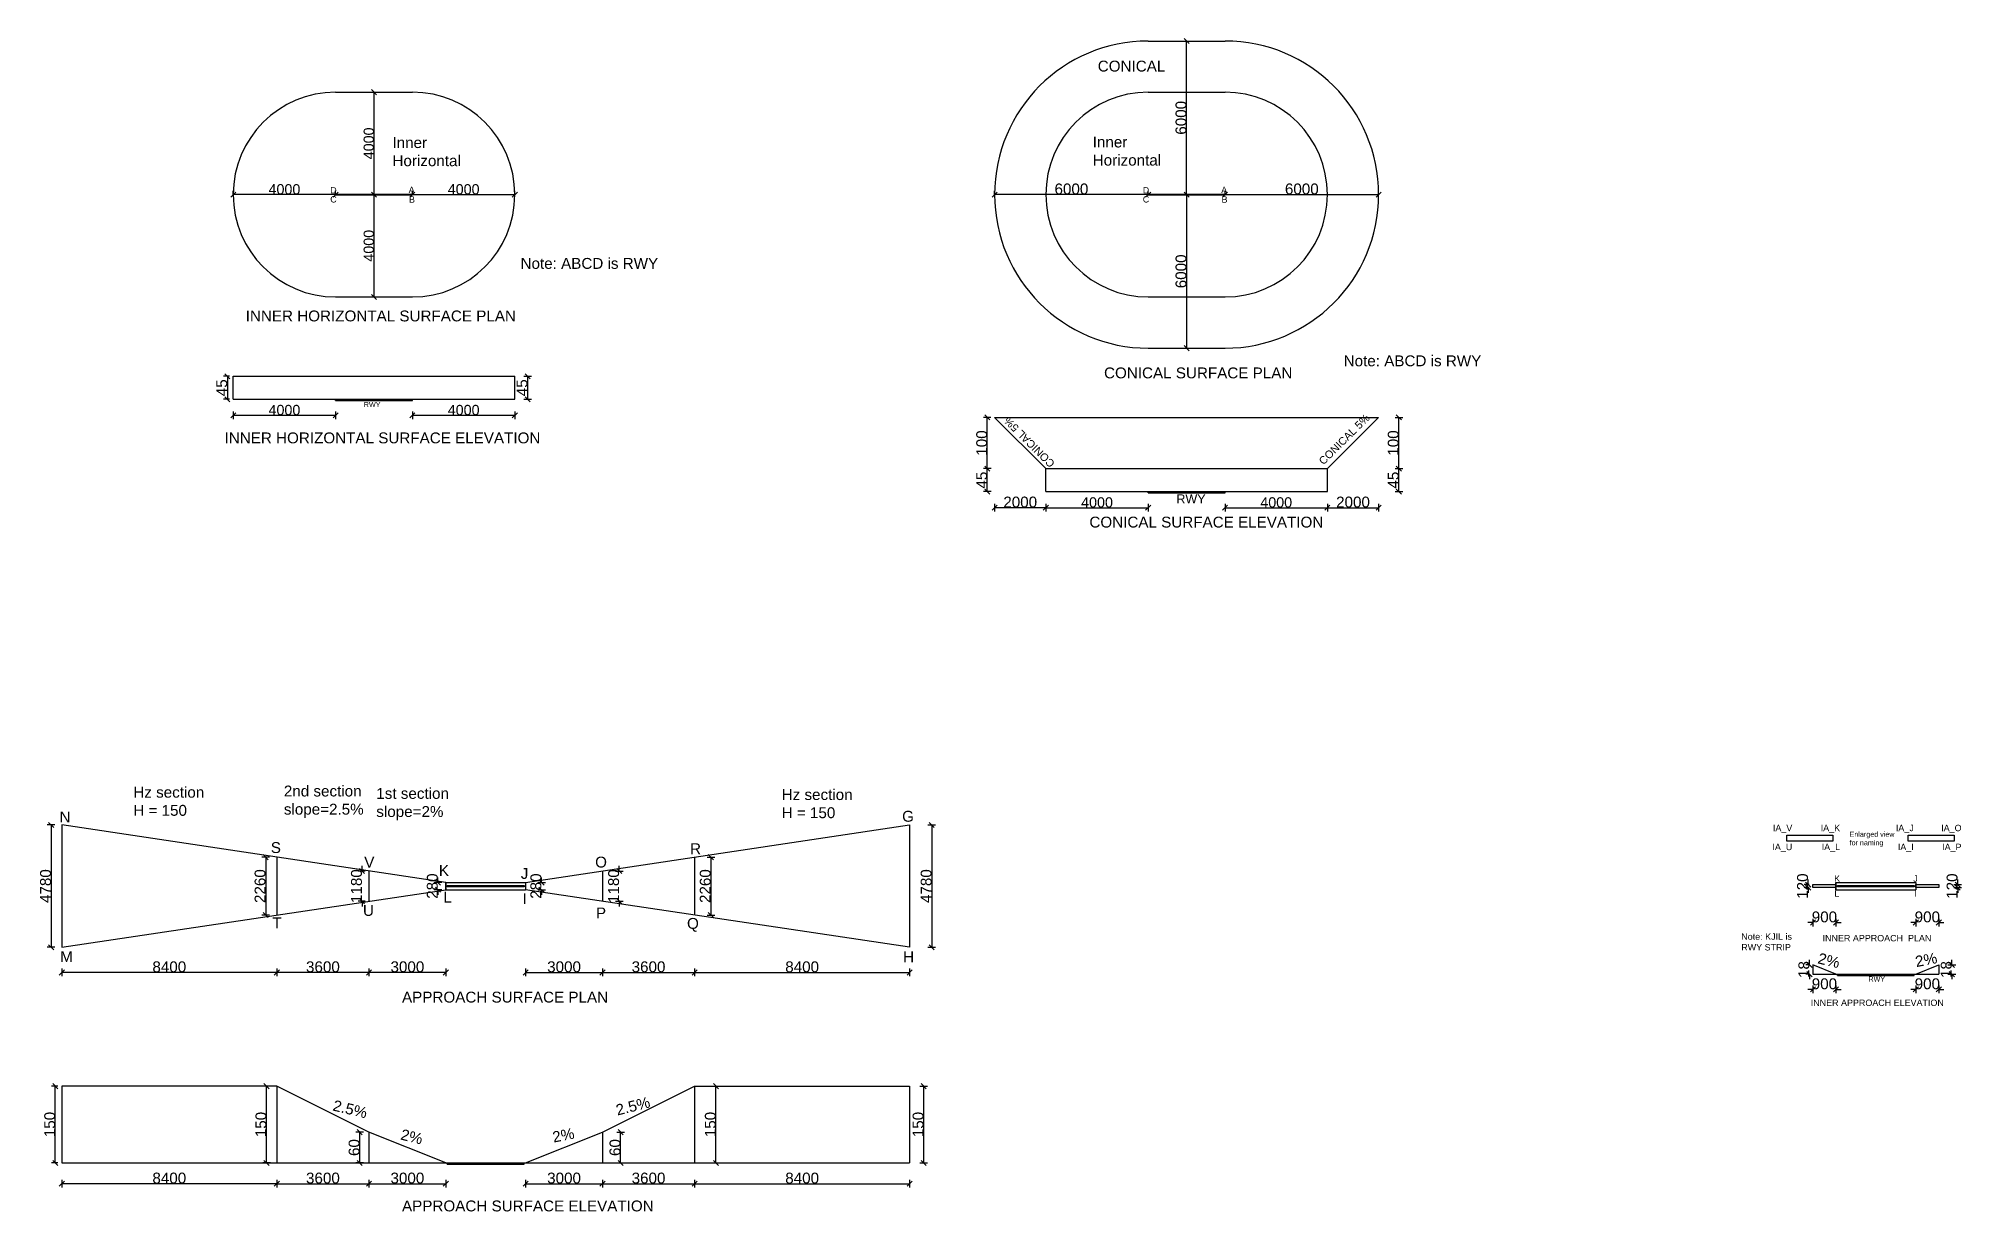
# Model space of a CAD drawing. Header units: metres. Extents: x 53499 to 358985, y 19300 to 120860.
# Drawn here: x 53499 to 128621, y 21573 to 67408 of the extents above; entities that cross this region are included whole.
import ezdxf

# ---------------------------------------------------------------- set-up
doc = ezdxf.new("R2010")
doc.units = ezdxf.units.M
doc.header["$MEASUREMENT"] = 0
doc.linetypes.add('ACAD_ISO02W100', pattern=[15, 12, -3])
for name, color, linetype in [('Approach', 20, 'Continuous'), ('Approach Elev', 132, 'Continuous'), ('Dimtxt', 82, 'Continuous'), ('Inner Approach', 220, 'Continuous'), ('Runway', 10, 'Continuous'), ('RWY CL', 80, 'ACAD_ISO02W100'), ('RWY Strip', 160, 'Continuous'), ('Text', 240, 'Continuous')]:
    doc.layers.add(name, color=color, linetype=linetype)
doc.layers.add('Conical', color=7, linetype='Continuous', true_color=0xd5ad2a)
doc.layers.add('Inner Hz', color=7, linetype='Continuous', true_color=0xeb14d5)
doc.styles.add('Dimtxt', font='arial.ttf', dxfattribs={"height": 425})
doc.styles.get("Standard").update_dxf_attribs({"font": 'arial.ttf', "height": 425})
doc.styles.add('style1', font='arial.ttf', dxfattribs={"height": 250})
doc.styles.add('style2', font='arial.ttf', dxfattribs={"height": 200})
doc.dimstyles.new('Elev standard', dxfattribs={"dimtxt": 425, "dimasz": 200, "dimexe": 150, "dimexo": 150, "dimgap": 0.09, "dimtad": 1, "dimdec": 0, "dimlfac": 0.05, "dimzin": 0, "dimdsep": 46, "dimtxsty": 'Dimtxt', "dimblk": 'OBLIQUE', "dimcen": 0.09, "dimclrt": 256, "dimadec": 0, "dimazin": 0, "dimtfac": 1, "dimtdec": 0, "dimtix": 1, "dimtofl": 0, "dimtmove": 0, "dimatfit": 0, "dimfxl": 150, "dimfxlon": 1, "dimtolj": 1, "dimtzin": 0, "dimarcsym": 0})
doc.dimstyles.get("Standard").update_dxf_attribs({"dimtxt": 425, "dimasz": 200, "dimexe": 150, "dimexo": 150, "dimgap": 0.09, "dimtad": 1, "dimdec": 0, "dimzin": 0, "dimdsep": 46, "dimtxsty": 'Dimtxt', "dimblk": 'OBLIQUE', "dimcen": 0.09, "dimclrt": 256, "dimadec": 0, "dimazin": 0, "dimtfac": 1, "dimtdec": 0, "dimtix": 1, "dimtofl": 0, "dimtmove": 0, "dimatfit": 0, "dimfxl": 150, "dimfxlon": 1, "dimtolj": 1, "dimtzin": 0, "dimarcsym": 0})
doc.dimstyles.new('Standard 200', dxfattribs={"dimtxt": 200, "dimasz": 200, "dimexe": 150, "dimexo": 150, "dimgap": 0.09, "dimtad": 1, "dimdec": 0, "dimzin": 0, "dimdsep": 46, "dimtxsty": 'style2', "dimblk": 'OBLIQUE', "dimcen": 0.09, "dimclrt": 256, "dimadec": 0, "dimazin": 0, "dimtfac": 1, "dimtdec": 0, "dimtix": 1, "dimtofl": 0, "dimtmove": 0, "dimatfit": 0, "dimfxl": 150, "dimfxlon": 1, "dimtolj": 1, "dimtzin": 0, "dimarcsym": 0})

msp = doc.modelspace()

# ---------------------------------------------------------------- texts
at = {"layer": 'Approach', "attachment_point": 1}
for s, width, heights, insert, char_height, style in [('CONICAL', 13303.507, [0], (94878.7, 66539.3), 425, 'Dimtxt'), ('Inner Horizontal', 1087.17, [1483.4], (67327.1, 63551.3), 425, 'Dimtxt'), ('Inner Horizontal', 1087.17, [1483.4], (94682.2, 63574.3), 425, 'Dimtxt'), ('Note: ABCD is RWY', 41945.67, [0], (72331.1, 58831.1), 425, 'Dimtxt'), ('INNER HORIZONTAL SURFACE PLAN', 13303.507, [0], (61595.9, 56777.9), 425, 'Dimtxt'), ('Note: ABCD is RWY', 41945.67, [0], (104485, 55024.5), 425, 'Dimtxt'), ('CONICAL SURFACE PLAN', 13303.507, [0], (95124.2, 54552.2), 425, 'Dimtxt'), ('INNER HORIZONTAL SURFACE ELEVATION', 13303.507, [0], (60769.3, 52013.2), 425, 'Dimtxt'), ('CONICAL SURFACE ELEVATION', 13303.507, [0], (94552.8, 48723.2), 425, 'Dimtxt'), ('Enlarged view for naming', 1857.736, [1397.2], (124247.7, 36415.6), 200, 'style1'), ('Note: KJIL is RWY STRIP', 2580.704, [766.7], (120017.2, 32440.5), 250, 'style1'), ('INNER APPROACH  PLAN', 13303.507, [0], (123192.7, 32380.6), 250, 'style1'), ('APPROACH SURFACE PLAN', 13303.507, [0], (67701.4, 30163.5), 425, 'Dimtxt'), ('INNER APPROACH ELEVATION', 13303.507, [0], (122730.2, 29854.8), 250, 'style1'), ('APPROACH SURFACE ELEVATION', 13303.507, [0], (67701.4, 22004), 425, 'Dimtxt')]:
    msp.add_mtext_dynamic_manual_height_columns(s, width=width, gutter_width=2125, heights=heights, dxfattribs=dict(at, insert=insert, char_height=char_height, style=style))
at = {"layer": 'Approach', "char_height": 300, "attachment_point": 1, "style": 'Dimtxt'}
for insert, rotation in [((93016.1, 50612.7), 135.189242), ((103482.8, 50937.8), 44.799742)]:
    msp.add_mtext_dynamic_manual_height_columns('CONICAL 5%', width=13303.507, gutter_width=2125, heights=[0], dxfattribs=dict(at, insert=insert, rotation=rotation))
at = {"layer": 'Approach', "char_height": 425, "attachment_point": 1}
for s, insert in [('Hz section\\PH = 150', (57204.3, 38169.5)), ('2nd section\\Pslope=2.5%', (63084.7, 38215.7)), ('1st section\\Pslope=2%', (66696.3, 38123.2)), ('Hz section\\PH = 150', (82531.7, 38077))]:
    msp.add_mtext_dynamic_manual_height_columns(s, width=3894.006, gutter_width=2125, heights=[1403.1], dxfattribs=dict(at, insert=insert))
at = {"layer": 'Dimtxt', "attachment_point": 1, "style": 'style2'}
for insert, char_height in [((66209.2, 53201.8), 200), ((97950.8, 49593.1), 350), ((124984.3, 30758.8), 200)]:
    msp.add_mtext_dynamic_manual_height_columns('RWY', width=1650.888, gutter_width=1000, heights=[0], dxfattribs=dict(at, insert=insert, char_height=char_height))
at = {"layer": 'Dimtxt', "char_height": 425, "attachment_point": 1, "style": 'Dimtxt'}
for s, insert, rotation in [('2%', (123072.8, 31689.7), 346.490663), ('2%', (126777.6, 31540.7), 10.948633), ('2.5%', (65067.5, 25940.2), 346.490663), ('2.5%', (76013, 25734), 14.230766), ('2%', (73542.1, 24683.9), 10.948633), ('2%', (67714.6, 24804.8), 346.490663)]:
    msp.add_mtext_dynamic_manual_height_columns(s, width=1304.473, gutter_width=2125, heights=[0], dxfattribs=dict(at, insert=insert, rotation=rotation))
at = {"layer": 'Text', "char_height": 250, "attachment_point": 3, "style": 'style1'}
for s, width, insert in [('A', 99.134, (68192.4, 61613.1)), ('A', 99.134, (99934, 61613.1)), ('C', 99.134, (65147.9, 61248.3)), ('D', 99.134, (65148.7, 61600)), ('B', 99.134, (68206.4, 61241.5)), ('C', 99.134, (96889.5, 61248.3)), ('D', 99.134, (96890.3, 61600)), ('B', 99.134, (99948, 61241.5)), ('IA_V', 99.134, (122009.7, 36684.4)), ('IA_K', 99.134, (123876.8, 36684.4)), ('IA_J', 99.134, (126754.5, 36684.4)), ('IA_O', 99.134, (128621.6, 36684.4)), ('IA_U', 99.134, (122009.7, 35942.8)), ('IA_L', 99.134, (123876.8, 35942.8)), ('IA_I', 99.134, (126754.5, 35942.8)), ('IA_P', 99.134, (128621.6, 35942.8)), ('K', 99.134, (123876.8, 34709.5)), ('J', 99.134, (126908.8, 34705.1)), ('L', 200, (123844.6, 34120.1)), ('I', 200, (126865.8, 34123.2))]:
    msp.add_mtext_dynamic_manual_height_columns(s, width=width, gutter_width=1, heights=[0], dxfattribs=dict(at, insert=insert))
at = {"layer": 'Text', "char_height": 425, "attachment_point": 3}
for s, width, insert in [('N', 99.134, (54751.8, 37198.9)), ('G', 99.134, (87698.8, 37229.3)), ('S', 99.134, (62971.3, 36006.4)), ('V', 99.134, (66621.1, 35432.6)), ('O', 99.134, (75706.7, 35439.3)), ('R', 99.134, (79381.9, 35960.8)), ('K', 99.134, (69535.7, 35110.2)), ('J', 99.134, (72636.4, 34994.5)), ('L', 200, (69642.4, 34066.1)), ('I', 200, (72571.4, 34009.8)), ('T', 99.134, (62999.4, 33068.4)), ('U', 99.134, (66604.3, 33549.3)), ('P', 99.134, (75672.9, 33452.4)), ('Q', 99.134, (79295.9, 33042.9)), ('M', 99.134, (54842.7, 31745.4)), ('H', 99.134, (87705, 31738.1))]:
    msp.add_mtext_dynamic_manual_height_columns(s, width=width, gutter_width=1, heights=[0], dxfattribs=dict(at, insert=insert))

# ---------------------------------------------------------------- blocks, each defined once
blk = doc.blocks.new('_Oblique')
at = {"color": 0, "linetype": 'ByBlock', "lineweight": -2}
blk.add_line((-0.5, -0.5), (0.5, 0.5), dxfattribs=at)
blk = doc.blocks.new('*D1')
at = {"layer": 'Defpoints', "color": 0, "transparency": 16777216}
for p in [(72531, 34148), (75531, 33698), (75531, 30915)]:
    blk.add_point(p, dxfattribs=at)
at = {"layer": 'Dimtxt', "color": 0, "lineweight": -2, "transparency": 16777216}
for p, q in [((72531, 31065), (72531, 30765)), ((72531, 30915), (75531, 30915)), ((75531, 31065), (75531, 30765))]:
    blk.add_line(p, q, dxfattribs=at)
at = {"layer": 'Dimtxt', "color": 0, "lineweight": -2, "transparency": 16777216, "xscale": 200, "yscale": 200, "zscale": 200, "rotation": 180}
blk.add_blockref('_Oblique', (72531, 30915), dxfattribs=at)
at = {"layer": 'Dimtxt', "color": 0, "lineweight": -2, "transparency": 16777216, "xscale": 200, "yscale": 200, "zscale": 200}
blk.add_blockref('_Oblique', (75531, 30915), dxfattribs=at)
at = {"layer": 'Dimtxt', "transparency": 16777216, "insert": (74031, 31133), "char_height": 425, "attachment_point": 5, "style": 'Dimtxt'}
blk.add_mtext('\\A1;3000', dxfattribs=at)
blk = doc.blocks.new('*D2')
at = {"layer": 'Defpoints', "color": 0, "transparency": 16777216}
for p in [(75531, 33698), (79131, 33158), (79131, 30915)]:
    blk.add_point(p, dxfattribs=at)
at = {"layer": 'Dimtxt', "color": 0, "lineweight": -2, "transparency": 16777216}
for p, q in [((75531, 31065), (75531, 30765)), ((75531, 30915), (79131, 30915)), ((79131, 31065), (79131, 30765))]:
    blk.add_line(p, q, dxfattribs=at)
at = {"layer": 'Dimtxt', "color": 0, "lineweight": -2, "transparency": 16777216, "xscale": 200, "yscale": 200, "zscale": 200, "rotation": 180}
blk.add_blockref('_Oblique', (75531, 30915), dxfattribs=at)
at = {"layer": 'Dimtxt', "color": 0, "lineweight": -2, "transparency": 16777216, "xscale": 200, "yscale": 200, "zscale": 200}
blk.add_blockref('_Oblique', (79131, 30915), dxfattribs=at)
at = {"layer": 'Dimtxt', "transparency": 16777216, "insert": (77331, 31133), "char_height": 425, "attachment_point": 5, "style": 'Dimtxt'}
blk.add_mtext('\\A1;3600', dxfattribs=at)
blk = doc.blocks.new('*D3')
at = {"layer": 'Defpoints', "color": 0, "transparency": 16777216}
for p in [(79131, 33158), (87531, 31898), (87531, 30915)]:
    blk.add_point(p, dxfattribs=at)
at = {"layer": 'Dimtxt', "color": 0, "lineweight": -2, "transparency": 16777216}
for p, q in [((79131, 31065), (79131, 30765)), ((79131, 30915), (87531, 30915)), ((87531, 31065), (87531, 30765))]:
    blk.add_line(p, q, dxfattribs=at)
at = {"layer": 'Dimtxt', "color": 0, "lineweight": -2, "transparency": 16777216, "xscale": 200, "yscale": 200, "zscale": 200, "rotation": 180}
blk.add_blockref('_Oblique', (79131, 30915), dxfattribs=at)
at = {"layer": 'Dimtxt', "color": 0, "lineweight": -2, "transparency": 16777216, "xscale": 200, "yscale": 200, "zscale": 200}
blk.add_blockref('_Oblique', (87531, 30915), dxfattribs=at)
at = {"layer": 'Dimtxt', "transparency": 16777216, "insert": (83331, 31132), "char_height": 425, "attachment_point": 5, "style": 'Dimtxt'}
blk.add_mtext('\\A1;8400', dxfattribs=at)
blk = doc.blocks.new('*D4')
at = {"layer": 'Defpoints', "color": 0, "transparency": 16777216}
for p in [(87531, 36678), (87531, 31898), (88395, 31898)]:
    blk.add_point(p, dxfattribs=at)
at = {"layer": 'Dimtxt', "color": 0, "lineweight": -2, "transparency": 16777216}
for p, q in [((88245, 36678), (88545, 36678)), ((88395, 36678), (88395, 31898)), ((88245, 31898), (88545, 31898))]:
    blk.add_line(p, q, dxfattribs=at)
at = {"layer": 'Dimtxt', "color": 0, "lineweight": -2, "transparency": 16777216, "xscale": 200, "yscale": 200, "zscale": 200}
for p, rotation in [((88395, 36678), 90), ((88395, 31898), 270)]:
    blk.add_blockref('_Oblique', p, dxfattribs=dict(at, rotation=rotation))
at = {"layer": 'Dimtxt', "transparency": 16777216, "insert": (88178, 34288), "char_height": 425, "attachment_point": 5, "rotation": 90, "style": 'Dimtxt'}
blk.add_mtext('\\A1;4780', dxfattribs=at)
blk = doc.blocks.new('*D5')
at = {"layer": 'Defpoints', "color": 0, "transparency": 16777216}
for p in [(69411, 34148), (66411, 33698), (66411, 30915)]:
    blk.add_point(p, dxfattribs=at)
at = {"layer": 'Dimtxt', "color": 0, "lineweight": -2, "transparency": 16777216}
for p, q in [((66411, 31065), (66411, 30765)), ((69411, 30915), (66411, 30915)), ((69411, 31065), (69411, 30765))]:
    blk.add_line(p, q, dxfattribs=at)
at = {"layer": 'Dimtxt', "color": 0, "lineweight": -2, "transparency": 16777216, "xscale": 200, "yscale": 200, "zscale": 200, "rotation": 180}
blk.add_blockref('_Oblique', (66411, 30915), dxfattribs=at)
at = {"layer": 'Dimtxt', "color": 0, "lineweight": -2, "transparency": 16777216, "xscale": 200, "yscale": 200, "zscale": 200}
blk.add_blockref('_Oblique', (69411, 30915), dxfattribs=at)
at = {"layer": 'Dimtxt', "transparency": 16777216, "insert": (67911, 31133), "char_height": 425, "attachment_point": 5, "style": 'Dimtxt'}
blk.add_mtext('\\A1;3000', dxfattribs=at)
blk = doc.blocks.new('*D6')
at = {"layer": 'Defpoints', "color": 0, "transparency": 16777216}
for p in [(62811, 33158), (66411, 33698), (62811, 30915)]:
    blk.add_point(p, dxfattribs=at)
at = {"layer": 'Dimtxt', "color": 0, "lineweight": -2, "transparency": 16777216}
for p, q in [((62811, 31065), (62811, 30765)), ((66411, 30915), (62811, 30915)), ((66411, 31065), (66411, 30765))]:
    blk.add_line(p, q, dxfattribs=at)
at = {"layer": 'Dimtxt', "color": 0, "lineweight": -2, "transparency": 16777216, "xscale": 200, "yscale": 200, "zscale": 200, "rotation": 180}
blk.add_blockref('_Oblique', (62811, 30915), dxfattribs=at)
at = {"layer": 'Dimtxt', "color": 0, "lineweight": -2, "transparency": 16777216, "xscale": 200, "yscale": 200, "zscale": 200}
blk.add_blockref('_Oblique', (66411, 30915), dxfattribs=at)
at = {"layer": 'Dimtxt', "transparency": 16777216, "insert": (64611, 31133), "char_height": 425, "attachment_point": 5, "style": 'Dimtxt'}
blk.add_mtext('\\A1;3600', dxfattribs=at)
blk = doc.blocks.new('*D7')
at = {"layer": 'Defpoints', "color": 0, "transparency": 16777216}
for p in [(62811, 33158), (54411, 31898), (54411, 30915)]:
    blk.add_point(p, dxfattribs=at)
at = {"layer": 'Dimtxt', "color": 0, "lineweight": -2, "transparency": 16777216}
for p, q in [((54411, 31065), (54411, 30765)), ((62811, 30915), (54411, 30915)), ((62811, 31065), (62811, 30765))]:
    blk.add_line(p, q, dxfattribs=at)
at = {"layer": 'Dimtxt', "color": 0, "lineweight": -2, "transparency": 16777216, "xscale": 200, "yscale": 200, "zscale": 200, "rotation": 180}
blk.add_blockref('_Oblique', (54411, 30915), dxfattribs=at)
at = {"layer": 'Dimtxt', "color": 0, "lineweight": -2, "transparency": 16777216, "xscale": 200, "yscale": 200, "zscale": 200}
blk.add_blockref('_Oblique', (62811, 30915), dxfattribs=at)
at = {"layer": 'Dimtxt', "transparency": 16777216, "insert": (58611, 31132), "char_height": 425, "attachment_point": 5, "style": 'Dimtxt'}
blk.add_mtext('\\A1;8400', dxfattribs=at)
blk = doc.blocks.new('*D8')
at = {"layer": 'Defpoints', "color": 0, "transparency": 16777216}
for p in [(54411, 36678), (53995, 31898), (54411, 31898)]:
    blk.add_point(p, dxfattribs=at)
at = {"layer": 'Dimtxt', "color": 0, "lineweight": -2, "transparency": 16777216}
for p, q in [((54145, 36678), (53845, 36678)), ((53995, 36678), (53995, 31898)), ((54145, 31898), (53845, 31898))]:
    blk.add_line(p, q, dxfattribs=at)
at = {"layer": 'Dimtxt', "color": 0, "lineweight": -2, "transparency": 16777216, "xscale": 200, "yscale": 200, "zscale": 200}
for p, rotation in [((53995, 36678), 90), ((53995, 31898), 270)]:
    blk.add_blockref('_Oblique', p, dxfattribs=dict(at, rotation=rotation))
at = {"layer": 'Dimtxt', "transparency": 16777216, "insert": (53778, 34288), "char_height": 425, "attachment_point": 5, "rotation": 90, "style": 'Dimtxt'}
blk.add_mtext('\\A1;4780', dxfattribs=at)
blk = doc.blocks.new('*D9')
at = {"layer": 'Defpoints', "color": 0, "transparency": 16777216}
for p in [(79131, 35418), (79131, 33158), (79765, 33158)]:
    blk.add_point(p, dxfattribs=at)
at = {"layer": 'Dimtxt', "color": 0, "lineweight": -2, "transparency": 16777216}
for p, q in [((79615, 35418), (79915, 35418)), ((79765, 35418), (79765, 33158)), ((79615, 33158), (79915, 33158))]:
    blk.add_line(p, q, dxfattribs=at)
at = {"layer": 'Dimtxt', "color": 0, "lineweight": -2, "transparency": 16777216, "xscale": 200, "yscale": 200, "zscale": 200}
for p, rotation in [((79765, 35418), 90), ((79765, 33158), 270)]:
    blk.add_blockref('_Oblique', p, dxfattribs=dict(at, rotation=rotation))
at = {"layer": 'Dimtxt', "transparency": 16777216, "insert": (79548, 34288), "char_height": 425, "attachment_point": 5, "rotation": 90, "style": 'Dimtxt'}
blk.add_mtext('\\A1;2260', dxfattribs=at)
blk = doc.blocks.new('*D10')
at = {"layer": 'Defpoints', "color": 0, "transparency": 16777216}
for p in [(75531, 34878), (75531, 33698), (76186, 33698)]:
    blk.add_point(p, dxfattribs=at)
at = {"layer": 'Dimtxt', "color": 0, "lineweight": -2, "transparency": 16777216}
for p, q in [((76036, 34878), (76336, 34878)), ((76186, 34878), (76186, 35078)), ((76036, 33698), (76336, 33698)), ((76186, 33698), (76186, 33498))]:
    blk.add_line(p, q, dxfattribs=at)
at = {"layer": 'Dimtxt', "color": 0, "lineweight": -2, "transparency": 16777216, "xscale": 200, "yscale": 200, "zscale": 200}
for p, rotation in [((76186, 34878), 270), ((76186, 33698), 90)]:
    blk.add_blockref('_Oblique', p, dxfattribs=dict(at, rotation=rotation))
at = {"layer": 'Dimtxt', "transparency": 16777216, "insert": (75969, 34288), "char_height": 425, "attachment_point": 5, "rotation": 90, "style": 'Dimtxt'}
blk.add_mtext('\\A1;1180', dxfattribs=at)
blk = doc.blocks.new('*D11')
at = {"layer": 'Defpoints', "color": 0, "transparency": 16777216}
for p in [(72531, 34428), (72531, 34148), (73150, 34148)]:
    blk.add_point(p, dxfattribs=at)
at = {"layer": 'Dimtxt', "color": 0, "lineweight": -2, "transparency": 16777216}
for p, q in [((73150, 34428), (73150, 34628)), ((73000, 34428), (73300, 34428)), ((73000, 34148), (73300, 34148)), ((73150, 34148), (73150, 33948))]:
    blk.add_line(p, q, dxfattribs=at)
at = {"layer": 'Dimtxt', "color": 0, "lineweight": -2, "transparency": 16777216, "xscale": 200, "yscale": 200, "zscale": 200}
for p, rotation in [((73150, 34428), 270), ((73150, 34148), 90)]:
    blk.add_blockref('_Oblique', p, dxfattribs=dict(at, rotation=rotation))
at = {"layer": 'Dimtxt', "transparency": 16777216, "insert": (72933, 34288), "char_height": 425, "attachment_point": 5, "rotation": 90, "style": 'Dimtxt'}
blk.add_mtext('\\A1;280', dxfattribs=at)
blk = doc.blocks.new('*D12')
at = {"layer": 'Defpoints', "color": 0, "transparency": 16777216}
for p in [(69103, 34148), (69411, 34428), (69411, 34148)]:
    blk.add_point(p, dxfattribs=at)
at = {"layer": 'Dimtxt', "color": 0, "lineweight": -2, "transparency": 16777216}
for p, q in [((69103, 34428), (69103, 34628)), ((69253, 34428), (68953, 34428)), ((69253, 34148), (68953, 34148)), ((69103, 34148), (69103, 33948))]:
    blk.add_line(p, q, dxfattribs=at)
at = {"layer": 'Dimtxt', "color": 0, "lineweight": -2, "transparency": 16777216, "xscale": 200, "yscale": 200, "zscale": 200}
for p, rotation in [((69103, 34428), 270), ((69103, 34148), 90)]:
    blk.add_blockref('_Oblique', p, dxfattribs=dict(at, rotation=rotation))
at = {"layer": 'Dimtxt', "transparency": 16777216, "insert": (68886, 34288), "char_height": 425, "attachment_point": 5, "rotation": 90, "style": 'Dimtxt'}
blk.add_mtext('\\A1;280', dxfattribs=at)
blk = doc.blocks.new('*D13')
at = {"layer": 'Defpoints', "color": 0, "transparency": 16777216}
for p in [(66411, 34878), (66140, 33698), (66411, 33698)]:
    blk.add_point(p, dxfattribs=at)
at = {"layer": 'Dimtxt', "color": 0, "lineweight": -2, "transparency": 16777216}
for p, q in [((66261, 34878), (65990, 34878)), ((66140, 34878), (66140, 35078)), ((66261, 33698), (65990, 33698)), ((66140, 33698), (66140, 33498))]:
    blk.add_line(p, q, dxfattribs=at)
at = {"layer": 'Dimtxt', "color": 0, "lineweight": -2, "transparency": 16777216, "xscale": 200, "yscale": 200, "zscale": 200}
for p, rotation in [((66140, 34878), 270), ((66140, 33698), 90)]:
    blk.add_blockref('_Oblique', p, dxfattribs=dict(at, rotation=rotation))
at = {"layer": 'Dimtxt', "transparency": 16777216, "insert": (65923, 34288), "char_height": 425, "attachment_point": 5, "rotation": 90, "style": 'Dimtxt'}
blk.add_mtext('\\A1;1180', dxfattribs=at)
blk = doc.blocks.new('*D14')
at = {"layer": 'Defpoints', "color": 0, "transparency": 16777216}
for p in [(62811, 35418), (62375, 33158), (62811, 33158)]:
    blk.add_point(p, dxfattribs=at)
at = {"layer": 'Dimtxt', "color": 0, "lineweight": -2, "transparency": 16777216}
for p, q in [((62525, 35418), (62225, 35418)), ((62375, 35418), (62375, 33158)), ((62525, 33158), (62225, 33158))]:
    blk.add_line(p, q, dxfattribs=at)
at = {"layer": 'Dimtxt', "color": 0, "lineweight": -2, "transparency": 16777216, "xscale": 200, "yscale": 200, "zscale": 200}
for p, rotation in [((62375, 35418), 90), ((62375, 33158), 270)]:
    blk.add_blockref('_Oblique', p, dxfattribs=dict(at, rotation=rotation))
at = {"layer": 'Dimtxt', "transparency": 16777216, "insert": (62158, 34288), "char_height": 425, "attachment_point": 5, "rotation": 90, "style": 'Dimtxt'}
blk.add_mtext('\\A1;2260', dxfattribs=at)
blk = doc.blocks.new('*D16')
at = {"layer": 'Defpoints', "color": 0, "transparency": 16777216}
for p in [(62811, 23473), (66411, 23473), (66411, 22660)]:
    blk.add_point(p, dxfattribs=at)
at = {"layer": 'Dimtxt', "color": 0, "lineweight": -2, "transparency": 16777216}
for p, q in [((62811, 22810), (62811, 22510)), ((62811, 22660), (66411, 22660)), ((66411, 22810), (66411, 22510))]:
    blk.add_line(p, q, dxfattribs=at)
at = {"layer": 'Dimtxt', "color": 0, "lineweight": -2, "transparency": 16777216, "xscale": 200, "yscale": 200, "zscale": 200, "rotation": 180}
blk.add_blockref('_Oblique', (62811, 22660), dxfattribs=at)
at = {"layer": 'Dimtxt', "color": 0, "lineweight": -2, "transparency": 16777216, "xscale": 200, "yscale": 200, "zscale": 200}
blk.add_blockref('_Oblique', (66411, 22660), dxfattribs=at)
at = {"layer": 'Dimtxt', "transparency": 16777216, "insert": (64611, 22878), "char_height": 425, "attachment_point": 5, "style": 'Dimtxt'}
blk.add_mtext('\\A1;3600', dxfattribs=at)
blk = doc.blocks.new('*D17')
at = {"layer": 'Defpoints', "color": 0, "transparency": 16777216}
for p in [(66411, 23473), (69411, 23473), (69411, 22660)]:
    blk.add_point(p, dxfattribs=at)
at = {"layer": 'Dimtxt', "color": 0, "lineweight": -2, "transparency": 16777216}
for p, q in [((66411, 22810), (66411, 22510)), ((66411, 22660), (69411, 22660)), ((69411, 22810), (69411, 22510))]:
    blk.add_line(p, q, dxfattribs=at)
at = {"layer": 'Dimtxt', "color": 0, "lineweight": -2, "transparency": 16777216, "xscale": 200, "yscale": 200, "zscale": 200, "rotation": 180}
blk.add_blockref('_Oblique', (66411, 22660), dxfattribs=at)
at = {"layer": 'Dimtxt', "color": 0, "lineweight": -2, "transparency": 16777216, "xscale": 200, "yscale": 200, "zscale": 200}
blk.add_blockref('_Oblique', (69411, 22660), dxfattribs=at)
at = {"layer": 'Dimtxt', "transparency": 16777216, "insert": (67911, 22878), "char_height": 425, "attachment_point": 5, "style": 'Dimtxt'}
blk.add_mtext('\\A1;3000', dxfattribs=at)
blk = doc.blocks.new('*D18')
at = {"layer": 'Defpoints', "color": 0, "transparency": 16777216}
for p in [(72531, 23473), (75531, 23473), (75531, 22660)]:
    blk.add_point(p, dxfattribs=at)
at = {"layer": 'Dimtxt', "color": 0, "lineweight": -2, "transparency": 16777216}
for p, q in [((72531, 22810), (72531, 22510)), ((72531, 22660), (75531, 22660)), ((75531, 22810), (75531, 22510))]:
    blk.add_line(p, q, dxfattribs=at)
at = {"layer": 'Dimtxt', "color": 0, "lineweight": -2, "transparency": 16777216, "xscale": 200, "yscale": 200, "zscale": 200, "rotation": 180}
blk.add_blockref('_Oblique', (72531, 22660), dxfattribs=at)
at = {"layer": 'Dimtxt', "color": 0, "lineweight": -2, "transparency": 16777216, "xscale": 200, "yscale": 200, "zscale": 200}
blk.add_blockref('_Oblique', (75531, 22660), dxfattribs=at)
at = {"layer": 'Dimtxt', "transparency": 16777216, "insert": (74031, 22878), "char_height": 425, "attachment_point": 5, "style": 'Dimtxt'}
blk.add_mtext('\\A1;3000', dxfattribs=at)
blk = doc.blocks.new('*D19')
at = {"layer": 'Defpoints', "color": 0, "transparency": 16777216}
for p in [(75531, 23473), (79131, 23473), (79131, 22660)]:
    blk.add_point(p, dxfattribs=at)
at = {"layer": 'Dimtxt', "color": 0, "lineweight": -2, "transparency": 16777216}
for p, q in [((75531, 22810), (75531, 22510)), ((75531, 22660), (79131, 22660)), ((79131, 22810), (79131, 22510))]:
    blk.add_line(p, q, dxfattribs=at)
at = {"layer": 'Dimtxt', "color": 0, "lineweight": -2, "transparency": 16777216, "xscale": 200, "yscale": 200, "zscale": 200, "rotation": 180}
blk.add_blockref('_Oblique', (75531, 22660), dxfattribs=at)
at = {"layer": 'Dimtxt', "color": 0, "lineweight": -2, "transparency": 16777216, "xscale": 200, "yscale": 200, "zscale": 200}
blk.add_blockref('_Oblique', (79131, 22660), dxfattribs=at)
at = {"layer": 'Dimtxt', "transparency": 16777216, "insert": (77331, 22878), "char_height": 425, "attachment_point": 5, "style": 'Dimtxt'}
blk.add_mtext('\\A1;3600', dxfattribs=at)
blk = doc.blocks.new('*D20')
at = {"layer": 'Defpoints', "color": 0, "transparency": 16777216}
for p in [(79131, 23473), (87531, 23473), (87531, 22660)]:
    blk.add_point(p, dxfattribs=at)
at = {"layer": 'Dimtxt', "color": 0, "lineweight": -2, "transparency": 16777216}
for p, q in [((79131, 22810), (79131, 22510)), ((79131, 22660), (87531, 22660)), ((87531, 22810), (87531, 22510))]:
    blk.add_line(p, q, dxfattribs=at)
at = {"layer": 'Dimtxt', "color": 0, "lineweight": -2, "transparency": 16777216, "xscale": 200, "yscale": 200, "zscale": 200, "rotation": 180}
blk.add_blockref('_Oblique', (79131, 22660), dxfattribs=at)
at = {"layer": 'Dimtxt', "color": 0, "lineweight": -2, "transparency": 16777216, "xscale": 200, "yscale": 200, "zscale": 200}
blk.add_blockref('_Oblique', (87531, 22660), dxfattribs=at)
at = {"layer": 'Dimtxt', "transparency": 16777216, "insert": (83331, 22878), "char_height": 425, "attachment_point": 5, "style": 'Dimtxt'}
blk.add_mtext('\\A1;8400', dxfattribs=at)
blk = doc.blocks.new('*D21')
at = {"layer": 'Defpoints', "color": 0, "transparency": 16777216}
for p in [(79131, 26473), (79964, 26473), (79131, 23473)]:
    blk.add_point(p, dxfattribs=at)
at = {"layer": 'Dimtxt', "color": 0, "lineweight": -2, "transparency": 16777216}
for p, q in [((79814, 26473), (80114, 26473)), ((79964, 23473), (79964, 26473)), ((79814, 23473), (80114, 23473))]:
    blk.add_line(p, q, dxfattribs=at)
at = {"layer": 'Dimtxt', "color": 0, "lineweight": -2, "transparency": 16777216, "xscale": 200, "yscale": 200, "zscale": 200}
for p, rotation in [((79964, 26473), 90), ((79964, 23473), 270)]:
    blk.add_blockref('_Oblique', p, dxfattribs=dict(at, rotation=rotation))
at = {"layer": 'Dimtxt', "transparency": 16777216, "insert": (79747, 24973), "char_height": 425, "attachment_point": 5, "rotation": 90, "style": 'Dimtxt'}
blk.add_mtext('\\A1;150', dxfattribs=at)
blk = doc.blocks.new('*D22')
at = {"layer": 'Defpoints', "color": 0, "transparency": 16777216}
for p in [(75531, 24673), (76239, 24673), (75531, 23473)]:
    blk.add_point(p, dxfattribs=at)
at = {"layer": 'Dimtxt', "color": 0, "lineweight": -2, "transparency": 16777216}
for p, q in [((76089, 24673), (76389, 24673)), ((76239, 23473), (76239, 24673)), ((76089, 23473), (76389, 23473))]:
    blk.add_line(p, q, dxfattribs=at)
at = {"layer": 'Dimtxt', "color": 0, "lineweight": -2, "transparency": 16777216, "xscale": 200, "yscale": 200, "zscale": 200}
for p, rotation in [((76239, 24673), 90), ((76239, 23473), 270)]:
    blk.add_blockref('_Oblique', p, dxfattribs=dict(at, rotation=rotation))
at = {"layer": 'Dimtxt', "transparency": 16777216, "insert": (76022, 24073), "char_height": 425, "attachment_point": 5, "rotation": 90, "style": 'Dimtxt'}
blk.add_mtext('\\A1;60', dxfattribs=at)
blk = doc.blocks.new('*D23')
at = {"layer": 'Defpoints', "color": 0, "transparency": 16777216}
for p in [(66049, 24673), (66411, 24673), (66411, 23473)]:
    blk.add_point(p, dxfattribs=at)
at = {"layer": 'Dimtxt', "color": 0, "lineweight": -2, "transparency": 16777216}
for p, q in [((66199, 24673), (65899, 24673)), ((66049, 23473), (66049, 24673)), ((66199, 23473), (65899, 23473))]:
    blk.add_line(p, q, dxfattribs=at)
at = {"layer": 'Dimtxt', "color": 0, "lineweight": -2, "transparency": 16777216, "xscale": 200, "yscale": 200, "zscale": 200}
for p, rotation in [((66049, 24673), 90), ((66049, 23473), 270)]:
    blk.add_blockref('_Oblique', p, dxfattribs=dict(at, rotation=rotation))
at = {"layer": 'Dimtxt', "transparency": 16777216, "insert": (65832, 24073), "char_height": 425, "attachment_point": 5, "rotation": 90, "style": 'Dimtxt'}
blk.add_mtext('\\A1;60', dxfattribs=at)
blk = doc.blocks.new('*D24')
at = {"layer": 'Defpoints', "color": 0, "transparency": 16777216}
for p in [(62408, 26473), (62811, 26473), (62811, 23473)]:
    blk.add_point(p, dxfattribs=at)
at = {"layer": 'Dimtxt', "color": 0, "lineweight": -2, "transparency": 16777216}
for p, q in [((62558, 26473), (62258, 26473)), ((62408, 23473), (62408, 26473)), ((62558, 23473), (62258, 23473))]:
    blk.add_line(p, q, dxfattribs=at)
at = {"layer": 'Dimtxt', "color": 0, "lineweight": -2, "transparency": 16777216, "xscale": 200, "yscale": 200, "zscale": 200}
for p, rotation in [((62408, 26473), 90), ((62408, 23473), 270)]:
    blk.add_blockref('_Oblique', p, dxfattribs=dict(at, rotation=rotation))
at = {"layer": 'Dimtxt', "transparency": 16777216, "insert": (62191, 24973), "char_height": 425, "attachment_point": 5, "rotation": 90, "style": 'Dimtxt'}
blk.add_mtext('\\A1;150', dxfattribs=at)
blk = doc.blocks.new('*D25')
at = {"layer": 'Defpoints', "color": 0, "transparency": 16777216}
for p in [(54158, 26473), (54411, 26473), (54411, 23473)]:
    blk.add_point(p, dxfattribs=at)
at = {"layer": 'Dimtxt', "color": 0, "lineweight": -2, "transparency": 16777216}
for p, q in [((54261, 26473), (54008, 26473)), ((54158, 23473), (54158, 26473)), ((54261, 23473), (54008, 23473))]:
    blk.add_line(p, q, dxfattribs=at)
at = {"layer": 'Dimtxt', "color": 0, "lineweight": -2, "transparency": 16777216, "xscale": 200, "yscale": 200, "zscale": 200}
for p, rotation in [((54158, 26473), 90), ((54158, 23473), 270)]:
    blk.add_blockref('_Oblique', p, dxfattribs=dict(at, rotation=rotation))
at = {"layer": 'Dimtxt', "transparency": 16777216, "insert": (53941, 24973), "char_height": 425, "attachment_point": 5, "rotation": 90, "style": 'Dimtxt'}
blk.add_mtext('\\A1;150', dxfattribs=at)
blk = doc.blocks.new('*D26')
at = {"layer": 'Defpoints', "color": 0, "transparency": 16777216}
for p in [(87531, 26473), (88080, 26473), (87531, 23473)]:
    blk.add_point(p, dxfattribs=at)
at = {"layer": 'Dimtxt', "color": 0, "lineweight": -2, "transparency": 16777216}
for p, q in [((87930, 26473), (88230, 26473)), ((88080, 23473), (88080, 26473)), ((87930, 23473), (88230, 23473))]:
    blk.add_line(p, q, dxfattribs=at)
at = {"layer": 'Dimtxt', "color": 0, "lineweight": -2, "transparency": 16777216, "xscale": 200, "yscale": 200, "zscale": 200}
for p, rotation in [((88080, 26473), 90), ((88080, 23473), 270)]:
    blk.add_blockref('_Oblique', p, dxfattribs=dict(at, rotation=rotation))
at = {"layer": 'Dimtxt', "transparency": 16777216, "insert": (87863, 24973), "char_height": 425, "attachment_point": 5, "rotation": 90, "style": 'Dimtxt'}
blk.add_mtext('\\A1;150', dxfattribs=at)
blk = doc.blocks.new('*D27')
at = {"layer": 'Defpoints', "color": 0, "transparency": 16777216}
for p in [(54411, 23473), (62811, 23473), (54411, 22660)]:
    blk.add_point(p, dxfattribs=at)
at = {"layer": 'Dimtxt', "color": 0, "lineweight": -2, "transparency": 16777216}
for p, q in [((54411, 22810), (54411, 22510)), ((62811, 22660), (54411, 22660)), ((62811, 22810), (62811, 22510))]:
    blk.add_line(p, q, dxfattribs=at)
at = {"layer": 'Dimtxt', "color": 0, "lineweight": -2, "transparency": 16777216, "xscale": 200, "yscale": 200, "zscale": 200, "rotation": 180}
blk.add_blockref('_Oblique', (54411, 22660), dxfattribs=at)
at = {"layer": 'Dimtxt', "color": 0, "lineweight": -2, "transparency": 16777216, "xscale": 200, "yscale": 200, "zscale": 200}
blk.add_blockref('_Oblique', (62811, 22660), dxfattribs=at)
at = {"layer": 'Dimtxt', "transparency": 16777216, "insert": (58611, 22878), "char_height": 425, "attachment_point": 5, "style": 'Dimtxt'}
blk.add_mtext('\\A1;8400', dxfattribs=at)
blk = doc.blocks.new('*D28')
at = {"layer": 'Defpoints', "color": 0, "transparency": 16777216}
for p in [(122815, 30849), (123715, 30849), (123715, 30252)]:
    blk.add_point(p, dxfattribs=at)
at = {"layer": 'Dimtxt', "color": 0, "lineweight": -2, "transparency": 16777216}
for p, q in [((122815, 30252), (122615, 30252)), ((122815, 30402), (122815, 30102)), ((123715, 30402), (123715, 30102)), ((123715, 30252), (123915, 30252))]:
    blk.add_line(p, q, dxfattribs=at)
at = {"layer": 'Dimtxt', "color": 0, "lineweight": -2, "transparency": 16777216, "xscale": 200, "yscale": 200, "zscale": 200}
blk.add_blockref('_Oblique', (122815, 30252), dxfattribs=at)
at = {"layer": 'Dimtxt', "color": 0, "lineweight": -2, "transparency": 16777216, "xscale": 200, "yscale": 200, "zscale": 200, "rotation": 180}
blk.add_blockref('_Oblique', (123715, 30252), dxfattribs=at)
at = {"layer": 'Dimtxt', "transparency": 16777216, "insert": (123265, 30469), "char_height": 425, "attachment_point": 5, "style": 'Dimtxt'}
blk.add_mtext('\\A1;900', dxfattribs=at)
blk = doc.blocks.new('*D29')
at = {"layer": 'Defpoints', "color": 0, "transparency": 16777216}
for p in [(126835, 30849), (127735, 30849), (127735, 30252)]:
    blk.add_point(p, dxfattribs=at)
at = {"layer": 'Dimtxt', "color": 0, "lineweight": -2, "transparency": 16777216}
for p, q in [((126835, 30252), (126635, 30252)), ((126835, 30402), (126835, 30102)), ((127735, 30402), (127735, 30102)), ((127735, 30252), (127935, 30252))]:
    blk.add_line(p, q, dxfattribs=at)
at = {"layer": 'Dimtxt', "color": 0, "lineweight": -2, "transparency": 16777216, "xscale": 200, "yscale": 200, "zscale": 200}
blk.add_blockref('_Oblique', (126835, 30252), dxfattribs=at)
at = {"layer": 'Dimtxt', "color": 0, "lineweight": -2, "transparency": 16777216, "xscale": 200, "yscale": 200, "zscale": 200, "rotation": 180}
blk.add_blockref('_Oblique', (127735, 30252), dxfattribs=at)
at = {"layer": 'Dimtxt', "transparency": 16777216, "insert": (127285, 30469), "char_height": 425, "attachment_point": 5, "style": 'Dimtxt'}
blk.add_mtext('\\A1;900', dxfattribs=at)
blk = doc.blocks.new('*D30')
at = {"layer": 'Approach Elev', "color": 0, "lineweight": -2, "transparency": 16777216}
for p, q in [((128092, 31209), (128392, 31209)), ((128092, 30849), (128392, 30849)), ((128242, 31209), (128242, 31409)), ((128242, 30849), (128242, 30649))]:
    blk.add_line(p, q, dxfattribs=at)
at = {"layer": 'Defpoints', "color": 0, "transparency": 16777216}
for p in [(127735, 31209), (127735, 30849), (128242, 31209)]:
    blk.add_point(p, dxfattribs=at)
at = {"layer": 'Approach Elev', "color": 0, "lineweight": -2, "transparency": 16777216, "xscale": 200, "yscale": 200, "zscale": 200}
for p, rotation in [((128242, 31209), 270), ((128242, 30849), 90)]:
    blk.add_blockref('_Oblique', p, dxfattribs=dict(at, rotation=rotation))
at = {"layer": 'Approach Elev', "transparency": 16777216, "insert": (128025, 31029), "char_height": 425, "attachment_point": 5, "rotation": 90, "style": 'Dimtxt'}
blk.add_mtext('\\A1;18', dxfattribs=at)
blk = doc.blocks.new('*D31')
at = {"layer": 'Approach Elev', "color": 0, "lineweight": -2, "transparency": 16777216}
for p, q in [((122683, 31209), (122533, 31209)), ((122683, 30849), (122533, 30849)), ((122683, 31209), (122683, 31409)), ((122683, 30849), (122683, 30649))]:
    blk.add_line(p, q, dxfattribs=at)
at = {"layer": 'Defpoints', "color": 0, "transparency": 16777216}
for p in [(122683, 31209), (122815, 31209), (122815, 30849)]:
    blk.add_point(p, dxfattribs=at)
at = {"layer": 'Approach Elev', "color": 0, "lineweight": -2, "transparency": 16777216, "xscale": 200, "yscale": 200, "zscale": 200}
for p, rotation in [((122683, 31209), 270), ((122683, 30849), 90)]:
    blk.add_blockref('_Oblique', p, dxfattribs=dict(at, rotation=rotation))
at = {"layer": 'Approach Elev', "transparency": 16777216, "insert": (122466, 31029), "char_height": 425, "attachment_point": 5, "rotation": 90, "style": 'Dimtxt'}
blk.add_mtext('\\A1;18', dxfattribs=at)
blk = doc.blocks.new('*D32')
at = {"layer": 'Defpoints', "color": 0, "transparency": 16777216}
for p in [(122815, 34228), (123715, 34228), (122815, 32866)]:
    blk.add_point(p, dxfattribs=at)
at = {"layer": 'Dimtxt', "color": 0, "lineweight": -2, "transparency": 16777216}
for p, q in [((122815, 32866), (122615, 32866)), ((122815, 33016), (122815, 32716)), ((123715, 33016), (123715, 32716)), ((123715, 32866), (123915, 32866))]:
    blk.add_line(p, q, dxfattribs=at)
at = {"layer": 'Dimtxt', "color": 0, "lineweight": -2, "transparency": 16777216, "xscale": 200, "yscale": 200, "zscale": 200}
blk.add_blockref('_Oblique', (122815, 32866), dxfattribs=at)
at = {"layer": 'Dimtxt', "color": 0, "lineweight": -2, "transparency": 16777216, "xscale": 200, "yscale": 200, "zscale": 200, "rotation": 180}
blk.add_blockref('_Oblique', (123715, 32866), dxfattribs=at)
at = {"layer": 'Dimtxt', "transparency": 16777216, "insert": (123265, 33083), "char_height": 425, "attachment_point": 5, "style": 'Dimtxt'}
blk.add_mtext('\\A1;900', dxfattribs=at)
blk = doc.blocks.new('*D33')
at = {"layer": 'Defpoints', "color": 0, "transparency": 16777216}
for p in [(126835, 34228), (127735, 34228), (126835, 32866)]:
    blk.add_point(p, dxfattribs=at)
at = {"layer": 'Dimtxt', "color": 0, "lineweight": -2, "transparency": 16777216}
for p, q in [((126835, 32866), (126635, 32866)), ((126835, 33016), (126835, 32716)), ((127735, 33016), (127735, 32716)), ((127735, 32866), (127935, 32866))]:
    blk.add_line(p, q, dxfattribs=at)
at = {"layer": 'Dimtxt', "color": 0, "lineweight": -2, "transparency": 16777216, "xscale": 200, "yscale": 200, "zscale": 200}
blk.add_blockref('_Oblique', (126835, 32866), dxfattribs=at)
at = {"layer": 'Dimtxt', "color": 0, "lineweight": -2, "transparency": 16777216, "xscale": 200, "yscale": 200, "zscale": 200, "rotation": 180}
blk.add_blockref('_Oblique', (127735, 32866), dxfattribs=at)
at = {"layer": 'Dimtxt', "transparency": 16777216, "insert": (127285, 33083), "char_height": 425, "attachment_point": 5, "style": 'Dimtxt'}
blk.add_mtext('\\A1;900', dxfattribs=at)
blk = doc.blocks.new('*D34')
at = {"layer": 'Defpoints', "color": 0, "transparency": 16777216}
for p in [(127735, 34348), (127735, 34228), (128471, 34228)]:
    blk.add_point(p, dxfattribs=at)
at = {"layer": 'Dimtxt', "color": 0, "lineweight": -2, "transparency": 16777216}
for p, q in [((128321, 34348), (128621, 34348)), ((128321, 34228), (128621, 34228)), ((128471, 34348), (128471, 34548)), ((128471, 34228), (128471, 34028))]:
    blk.add_line(p, q, dxfattribs=at)
at = {"layer": 'Dimtxt', "color": 0, "lineweight": -2, "transparency": 16777216, "xscale": 200, "yscale": 200, "zscale": 200}
for p, rotation in [((128471, 34348), 270), ((128471, 34228), 90)]:
    blk.add_blockref('_Oblique', p, dxfattribs=dict(at, rotation=rotation))
at = {"layer": 'Dimtxt', "transparency": 16777216, "insert": (128254, 34288), "char_height": 425, "attachment_point": 5, "rotation": 90, "style": 'Dimtxt'}
blk.add_mtext('\\A1;120', dxfattribs=at)
blk = doc.blocks.new('*D35')
at = {"layer": 'Defpoints', "color": 0, "transparency": 16777216}
for p in [(122629, 34228), (122815, 34348), (122815, 34228)]:
    blk.add_point(p, dxfattribs=at)
at = {"layer": 'Dimtxt', "color": 0, "lineweight": -2, "transparency": 16777216}
for p, q in [((122665, 34348), (122479, 34348)), ((122665, 34228), (122479, 34228)), ((122629, 34348), (122629, 34548)), ((122629, 34228), (122629, 34028))]:
    blk.add_line(p, q, dxfattribs=at)
at = {"layer": 'Dimtxt', "color": 0, "lineweight": -2, "transparency": 16777216, "xscale": 200, "yscale": 200, "zscale": 200}
for p, rotation in [((122629, 34348), 270), ((122629, 34228), 90)]:
    blk.add_blockref('_Oblique', p, dxfattribs=dict(at, rotation=rotation))
at = {"layer": 'Dimtxt', "transparency": 16777216, "insert": (122412, 34288), "char_height": 425, "attachment_point": 5, "rotation": 90, "style": 'Dimtxt'}
blk.add_mtext('\\A1;120', dxfattribs=at)
blk = doc.blocks.new('*D93')
at = {"layer": 'Defpoints', "color": 0, "transparency": 16777216}
for p in [(72108, 54210), (72108, 53310), (72609, 53310)]:
    blk.add_point(p, dxfattribs=at)
at = {"layer": 'Inner Hz', "color": 0, "lineweight": -2, "transparency": 16777216}
for p, q in [((72459, 54210), (72759, 54210)), ((72609, 54210), (72609, 53310)), ((72459, 53310), (72759, 53310))]:
    blk.add_line(p, q, dxfattribs=at)
at = {"layer": 'Inner Hz', "color": 0, "lineweight": -2, "transparency": 16777216, "xscale": 200, "yscale": 200, "zscale": 200}
for p, rotation in [((72609, 54210), 90), ((72609, 53310), 270)]:
    blk.add_blockref('_Oblique', p, dxfattribs=dict(at, rotation=rotation))
at = {"layer": 'Inner Hz', "transparency": 16777216, "insert": (72392, 53760), "char_height": 425, "attachment_point": 5, "rotation": 90, "style": 'Dimtxt'}
blk.add_mtext('\\A1;45', dxfattribs=at)
blk = doc.blocks.new('*D94')
at = {"layer": 'Defpoints', "color": 0, "transparency": 16777216}
for p in [(61108, 54210), (60879, 53310), (61108, 53310)]:
    blk.add_point(p, dxfattribs=at)
at = {"layer": 'Inner Hz', "color": 0, "lineweight": -2, "transparency": 16777216}
for p, q in [((60958, 54210), (60729, 54210)), ((60879, 54210), (60879, 53310)), ((60958, 53310), (60729, 53310))]:
    blk.add_line(p, q, dxfattribs=at)
at = {"layer": 'Inner Hz', "color": 0, "lineweight": -2, "transparency": 16777216, "xscale": 200, "yscale": 200, "zscale": 200}
for p, rotation in [((60879, 54210), 90), ((60879, 53310), 270)]:
    blk.add_blockref('_Oblique', p, dxfattribs=dict(at, rotation=rotation))
at = {"layer": 'Inner Hz', "transparency": 16777216, "insert": (60662, 53760), "char_height": 425, "attachment_point": 5, "rotation": 90, "style": 'Dimtxt'}
blk.add_mtext('\\A1;45', dxfattribs=at)
blk = doc.blocks.new('*D96')
at = {"layer": 'Defpoints', "color": 0, "transparency": 16777216}
for p in [(68108, 53310), (72108, 53310), (72108, 52683)]:
    blk.add_point(p, dxfattribs=at)
at = {"layer": 'Inner Hz', "color": 0, "lineweight": -2, "transparency": 16777216}
for p, q in [((68108, 52833), (68108, 52533)), ((68108, 52683), (72108, 52683)), ((72108, 52833), (72108, 52533))]:
    blk.add_line(p, q, dxfattribs=at)
at = {"layer": 'Inner Hz', "color": 0, "lineweight": -2, "transparency": 16777216, "xscale": 200, "yscale": 200, "zscale": 200, "rotation": 180}
blk.add_blockref('_Oblique', (68108, 52683), dxfattribs=at)
at = {"layer": 'Inner Hz', "color": 0, "lineweight": -2, "transparency": 16777216, "xscale": 200, "yscale": 200, "zscale": 200}
blk.add_blockref('_Oblique', (72108, 52683), dxfattribs=at)
at = {"layer": 'Inner Hz', "transparency": 16777216, "insert": (70108, 52887), "char_height": 200, "attachment_point": 5, "style": 'style2'}
blk.add_mtext('\\A1;{\\H2x;4000}', dxfattribs=at)
blk = doc.blocks.new('*D97')
at = {"layer": 'Defpoints', "color": 0, "transparency": 16777216}
for p in [(61108, 53310), (65108, 53310), (65108, 52683)]:
    blk.add_point(p, dxfattribs=at)
at = {"layer": 'Inner Hz', "color": 0, "lineweight": -2, "transparency": 16777216}
for p, q in [((61108, 52833), (61108, 52533)), ((61108, 52683), (65108, 52683)), ((65108, 52833), (65108, 52533))]:
    blk.add_line(p, q, dxfattribs=at)
at = {"layer": 'Inner Hz', "color": 0, "lineweight": -2, "transparency": 16777216, "xscale": 200, "yscale": 200, "zscale": 200, "rotation": 180}
blk.add_blockref('_Oblique', (61108, 52683), dxfattribs=at)
at = {"layer": 'Inner Hz', "color": 0, "lineweight": -2, "transparency": 16777216, "xscale": 200, "yscale": 200, "zscale": 200}
blk.add_blockref('_Oblique', (65108, 52683), dxfattribs=at)
at = {"layer": 'Inner Hz', "transparency": 16777216, "insert": (63108, 52887), "char_height": 200, "attachment_point": 5, "style": 'style2'}
blk.add_mtext('\\A1;{\\H2x;4000}', dxfattribs=at)
blk = doc.blocks.new('*D98')
at = {"layer": 'Defpoints', "color": 0, "transparency": 16777216}
for p in [(68108, 61308), (72108, 61308), (72108, 61308)]:
    blk.add_point(p, dxfattribs=at)
at = {"layer": 'Dimtxt', "color": 0, "lineweight": -2, "transparency": 16777216}
for p, q in [((68108, 61308), (68108, 61458)), ((68108, 61308), (72108, 61308)), ((72108, 61308), (72108, 61458))]:
    blk.add_line(p, q, dxfattribs=at)
at = {"layer": 'Dimtxt', "color": 0, "lineweight": -2, "transparency": 16777216, "xscale": 200, "yscale": 200, "zscale": 200, "rotation": 180}
blk.add_blockref('_Oblique', (68108, 61308), dxfattribs=at)
at = {"layer": 'Dimtxt', "color": 0, "lineweight": -2, "transparency": 16777216, "xscale": 200, "yscale": 200, "zscale": 200}
blk.add_blockref('_Oblique', (72108, 61308), dxfattribs=at)
at = {"layer": 'Dimtxt', "transparency": 16777216, "insert": (70108, 61512), "char_height": 200, "attachment_point": 5, "style": 'style2'}
blk.add_mtext('\\A1;{\\H2x;4000}', dxfattribs=at)
blk = doc.blocks.new('*D99')
at = {"layer": 'Defpoints', "color": 0, "transparency": 16777216}
for p in [(61108, 61308), (61108, 61308), (65108, 61308)]:
    blk.add_point(p, dxfattribs=at)
at = {"layer": 'Dimtxt', "color": 0, "lineweight": -2, "transparency": 16777216}
for p, q in [((61108, 61308), (61108, 61458)), ((65108, 61308), (61108, 61308)), ((65108, 61308), (65108, 61458))]:
    blk.add_line(p, q, dxfattribs=at)
at = {"layer": 'Dimtxt', "color": 0, "lineweight": -2, "transparency": 16777216, "xscale": 200, "yscale": 200, "zscale": 200, "rotation": 180}
blk.add_blockref('_Oblique', (61108, 61308), dxfattribs=at)
at = {"layer": 'Dimtxt', "color": 0, "lineweight": -2, "transparency": 16777216, "xscale": 200, "yscale": 200, "zscale": 200}
blk.add_blockref('_Oblique', (65108, 61308), dxfattribs=at)
at = {"layer": 'Dimtxt', "transparency": 16777216, "insert": (63108, 61512), "char_height": 200, "attachment_point": 5, "style": 'style2'}
blk.add_mtext('\\A1;{\\H2x;4000}', dxfattribs=at)
blk = doc.blocks.new('*D100')
at = {"layer": 'Defpoints', "color": 0, "transparency": 16777216}
for p in [(66608, 61308), (66608, 61308), (66608, 57308)]:
    blk.add_point(p, dxfattribs=at)
at = {"layer": 'Dimtxt', "color": 0, "lineweight": -2, "transparency": 16777216}
for p, q in [((66608, 61308), (66758, 61308)), ((66608, 57308), (66608, 61308)), ((66608, 57308), (66758, 57308))]:
    blk.add_line(p, q, dxfattribs=at)
at = {"layer": 'Dimtxt', "color": 0, "lineweight": -2, "transparency": 16777216, "xscale": 200, "yscale": 200, "zscale": 200}
for p, rotation in [((66608, 61308), 90), ((66608, 57308), 270)]:
    blk.add_blockref('_Oblique', p, dxfattribs=dict(at, rotation=rotation))
at = {"layer": 'Dimtxt', "transparency": 16777216, "insert": (66404, 59308), "char_height": 200, "attachment_point": 5, "rotation": 90, "style": 'style2'}
blk.add_mtext('\\A1;{\\H2x;4000}', dxfattribs=at)
blk = doc.blocks.new('*D101')
at = {"layer": 'Defpoints', "color": 0, "transparency": 16777216}
for p in [(66608, 65308), (66608, 65308), (66608, 61308)]:
    blk.add_point(p, dxfattribs=at)
at = {"layer": 'Dimtxt', "color": 0, "lineweight": -2, "transparency": 16777216}
for p, q in [((66608, 65308), (66758, 65308)), ((66608, 61308), (66608, 65308)), ((66608, 61308), (66758, 61308))]:
    blk.add_line(p, q, dxfattribs=at)
at = {"layer": 'Dimtxt', "color": 0, "lineweight": -2, "transparency": 16777216, "xscale": 200, "yscale": 200, "zscale": 200}
for p, rotation in [((66608, 65308), 90), ((66608, 61308), 270)]:
    blk.add_blockref('_Oblique', p, dxfattribs=dict(at, rotation=rotation))
at = {"layer": 'Dimtxt', "transparency": 16777216, "insert": (66404, 63308), "char_height": 200, "attachment_point": 5, "rotation": 90, "style": 'style2'}
blk.add_mtext('\\A1;{\\H2x;4000}', dxfattribs=at)
blk = doc.blocks.new('*D102')
at = {"layer": 'Defpoints', "color": 0, "transparency": 16777216}
for p in [(99850, 49701), (103850, 49701), (103850, 49074)]:
    blk.add_point(p, dxfattribs=at)
at = {"layer": 'Inner Hz', "color": 0, "lineweight": -2, "transparency": 16777216}
for p, q in [((99850, 49224), (99850, 48924)), ((99850, 49074), (103850, 49074)), ((103850, 49224), (103850, 48924))]:
    blk.add_line(p, q, dxfattribs=at)
at = {"layer": 'Inner Hz', "color": 0, "lineweight": -2, "transparency": 16777216, "xscale": 200, "yscale": 200, "zscale": 200, "rotation": 180}
blk.add_blockref('_Oblique', (99850, 49074), dxfattribs=at)
at = {"layer": 'Inner Hz', "color": 0, "lineweight": -2, "transparency": 16777216, "xscale": 200, "yscale": 200, "zscale": 200}
blk.add_blockref('_Oblique', (103850, 49074), dxfattribs=at)
at = {"layer": 'Inner Hz', "transparency": 16777216, "insert": (101850, 49278), "char_height": 200, "attachment_point": 5, "style": 'style2'}
blk.add_mtext('\\A1;{\\H2x;4000}', dxfattribs=at)
blk = doc.blocks.new('*D103')
at = {"layer": 'Defpoints', "color": 0, "transparency": 16777216}
for p in [(92850, 49701), (96850, 49701), (96850, 49074)]:
    blk.add_point(p, dxfattribs=at)
at = {"layer": 'Inner Hz', "color": 0, "lineweight": -2, "transparency": 16777216}
for p, q in [((92850, 49224), (92850, 48924)), ((92850, 49074), (96850, 49074)), ((96850, 49224), (96850, 48924))]:
    blk.add_line(p, q, dxfattribs=at)
at = {"layer": 'Inner Hz', "color": 0, "lineweight": -2, "transparency": 16777216, "xscale": 200, "yscale": 200, "zscale": 200, "rotation": 180}
blk.add_blockref('_Oblique', (92850, 49074), dxfattribs=at)
at = {"layer": 'Inner Hz', "color": 0, "lineweight": -2, "transparency": 16777216, "xscale": 200, "yscale": 200, "zscale": 200}
blk.add_blockref('_Oblique', (96850, 49074), dxfattribs=at)
at = {"layer": 'Inner Hz', "transparency": 16777216, "insert": (94850, 49278), "char_height": 200, "attachment_point": 5, "style": 'style2'}
blk.add_mtext('\\A1;{\\H2x;4000}', dxfattribs=at)
blk = doc.blocks.new('*D104')
at = {"layer": 'Defpoints', "color": 0, "transparency": 16777216}
for p in [(98350, 67308), (98350, 67308), (98350, 61308)]:
    blk.add_point(p, dxfattribs=at)
at = {"layer": 'Dimtxt', "color": 0, "lineweight": -2, "transparency": 16777216}
for p, q in [((98350, 67308), (98500, 67308)), ((98350, 61308), (98350, 67308)), ((98350, 61308), (98500, 61308))]:
    blk.add_line(p, q, dxfattribs=at)
at = {"layer": 'Dimtxt', "color": 0, "lineweight": -2, "transparency": 16777216, "xscale": 200, "yscale": 200, "zscale": 200}
for p, rotation in [((98350, 67308), 90), ((98350, 61308), 270)]:
    blk.add_blockref('_Oblique', p, dxfattribs=dict(at, rotation=rotation))
at = {"layer": 'Dimtxt', "transparency": 16777216, "insert": (98133, 64308), "char_height": 425, "attachment_point": 5, "rotation": 90, "style": 'Dimtxt'}
blk.add_mtext('\\A1;6000', dxfattribs=at)
blk = doc.blocks.new('*D105')
at = {"layer": 'Defpoints', "color": 0, "transparency": 16777216}
for p in [(98350, 61308), (98350, 55308), (98350, 55308)]:
    blk.add_point(p, dxfattribs=at)
at = {"layer": 'Dimtxt', "color": 0, "lineweight": -2, "transparency": 16777216}
for p, q in [((98350, 61308), (98500, 61308)), ((98350, 61308), (98350, 55308)), ((98350, 55308), (98500, 55308))]:
    blk.add_line(p, q, dxfattribs=at)
at = {"layer": 'Dimtxt', "color": 0, "lineweight": -2, "transparency": 16777216, "xscale": 200, "yscale": 200, "zscale": 200}
for p, rotation in [((98350, 61308), 90), ((98350, 55308), 270)]:
    blk.add_blockref('_Oblique', p, dxfattribs=dict(at, rotation=rotation))
at = {"layer": 'Dimtxt', "transparency": 16777216, "insert": (98133, 58308), "char_height": 425, "attachment_point": 5, "rotation": 90, "style": 'Dimtxt'}
blk.add_mtext('\\A1;6000', dxfattribs=at)
blk = doc.blocks.new('*D106')
at = {"layer": 'Defpoints', "color": 0, "transparency": 16777216}
for p in [(99850, 61308), (105850, 61308), (105850, 61308)]:
    blk.add_point(p, dxfattribs=at)
at = {"layer": 'Dimtxt', "color": 0, "lineweight": -2, "transparency": 16777216}
for p, q in [((99850, 61308), (99850, 61458)), ((99850, 61308), (105850, 61308)), ((105850, 61308), (105850, 61458))]:
    blk.add_line(p, q, dxfattribs=at)
at = {"layer": 'Dimtxt', "color": 0, "lineweight": -2, "transparency": 16777216, "xscale": 200, "yscale": 200, "zscale": 200, "rotation": 180}
blk.add_blockref('_Oblique', (99850, 61308), dxfattribs=at)
at = {"layer": 'Dimtxt', "color": 0, "lineweight": -2, "transparency": 16777216, "xscale": 200, "yscale": 200, "zscale": 200}
blk.add_blockref('_Oblique', (105850, 61308), dxfattribs=at)
at = {"layer": 'Dimtxt', "transparency": 16777216, "insert": (102850, 61525), "char_height": 425, "attachment_point": 5, "style": 'Dimtxt'}
blk.add_mtext('\\A1;6000', dxfattribs=at)
blk = doc.blocks.new('*D107')
at = {"layer": 'Defpoints', "color": 0, "transparency": 16777216}
for p in [(90850, 61308), (90850, 61308), (96850, 61308)]:
    blk.add_point(p, dxfattribs=at)
at = {"layer": 'Dimtxt', "color": 0, "lineweight": -2, "transparency": 16777216}
for p, q in [((90850, 61308), (90850, 61458)), ((96850, 61308), (90850, 61308)), ((96850, 61308), (96850, 61458))]:
    blk.add_line(p, q, dxfattribs=at)
at = {"layer": 'Dimtxt', "color": 0, "lineweight": -2, "transparency": 16777216, "xscale": 200, "yscale": 200, "zscale": 200, "rotation": 180}
blk.add_blockref('_Oblique', (90850, 61308), dxfattribs=at)
at = {"layer": 'Dimtxt', "color": 0, "lineweight": -2, "transparency": 16777216, "xscale": 200, "yscale": 200, "zscale": 200}
blk.add_blockref('_Oblique', (96850, 61308), dxfattribs=at)
at = {"layer": 'Dimtxt', "transparency": 16777216, "insert": (93850, 61525), "char_height": 425, "attachment_point": 5, "style": 'Dimtxt'}
blk.add_mtext('\\A1;6000', dxfattribs=at)
blk = doc.blocks.new('*D108')
at = {"layer": 'Defpoints', "color": 0, "transparency": 16777216}
for p in [(103850, 50601), (106641, 50601), (103850, 49701)]:
    blk.add_point(p, dxfattribs=at)
at = {"layer": 'Dimtxt', "color": 0, "lineweight": -2, "transparency": 16777216}
for p, q in [((106491, 50601), (106791, 50601)), ((106641, 49701), (106641, 50601)), ((106491, 49701), (106791, 49701))]:
    blk.add_line(p, q, dxfattribs=at)
at = {"layer": 'Dimtxt', "color": 0, "lineweight": -2, "transparency": 16777216, "xscale": 200, "yscale": 200, "zscale": 200}
for p, rotation in [((106641, 50601), 90), ((106641, 49701), 270)]:
    blk.add_blockref('_Oblique', p, dxfattribs=dict(at, rotation=rotation))
at = {"layer": 'Dimtxt', "transparency": 16777216, "insert": (106425, 50151), "char_height": 425, "attachment_point": 5, "rotation": 90, "style": 'Dimtxt'}
blk.add_mtext('\\A1;45', dxfattribs=at)
blk = doc.blocks.new('*D109')
at = {"layer": 'Defpoints', "color": 0, "transparency": 16777216}
for p in [(105850, 52601), (106641, 52601), (103850, 50601)]:
    blk.add_point(p, dxfattribs=at)
at = {"layer": 'Dimtxt', "color": 0, "lineweight": -2, "transparency": 16777216}
for p, q in [((106491, 52601), (106791, 52601)), ((106641, 50601), (106641, 52601)), ((106491, 50601), (106791, 50601))]:
    blk.add_line(p, q, dxfattribs=at)
at = {"layer": 'Dimtxt', "color": 0, "lineweight": -2, "transparency": 16777216, "xscale": 200, "yscale": 200, "zscale": 200}
for p, rotation in [((106641, 52601), 90), ((106641, 50601), 270)]:
    blk.add_blockref('_Oblique', p, dxfattribs=dict(at, rotation=rotation))
at = {"layer": 'Dimtxt', "transparency": 16777216, "insert": (106424, 51601), "char_height": 425, "attachment_point": 5, "rotation": 90, "style": 'Dimtxt'}
blk.add_mtext('\\A1;100', dxfattribs=at)
blk = doc.blocks.new('*D110')
at = {"layer": 'Defpoints', "color": 0, "transparency": 16777216}
for p in [(90565, 50601), (92850, 50601), (92850, 49701)]:
    blk.add_point(p, dxfattribs=at)
at = {"layer": 'Dimtxt', "color": 0, "lineweight": -2, "transparency": 16777216}
for p, q in [((90715, 50601), (90415, 50601)), ((90565, 49701), (90565, 50601)), ((90715, 49701), (90415, 49701))]:
    blk.add_line(p, q, dxfattribs=at)
at = {"layer": 'Dimtxt', "color": 0, "lineweight": -2, "transparency": 16777216, "xscale": 200, "yscale": 200, "zscale": 200}
for p, rotation in [((90565, 50601), 90), ((90565, 49701), 270)]:
    blk.add_blockref('_Oblique', p, dxfattribs=dict(at, rotation=rotation))
at = {"layer": 'Dimtxt', "transparency": 16777216, "insert": (90349, 50151), "char_height": 425, "attachment_point": 5, "rotation": 90, "style": 'Dimtxt'}
blk.add_mtext('\\A1;45', dxfattribs=at)
blk = doc.blocks.new('*D111')
at = {"layer": 'Defpoints', "color": 0, "transparency": 16777216}
for p in [(90565, 52601), (90850, 52601), (92850, 50601)]:
    blk.add_point(p, dxfattribs=at)
at = {"layer": 'Dimtxt', "color": 0, "lineweight": -2, "transparency": 16777216}
for p, q in [((90700, 52601), (90415, 52601)), ((90565, 50601), (90565, 52601)), ((90715, 50601), (90415, 50601))]:
    blk.add_line(p, q, dxfattribs=at)
at = {"layer": 'Dimtxt', "color": 0, "lineweight": -2, "transparency": 16777216, "xscale": 200, "yscale": 200, "zscale": 200}
for p, rotation in [((90565, 52601), 90), ((90565, 50601), 270)]:
    blk.add_blockref('_Oblique', p, dxfattribs=dict(at, rotation=rotation))
at = {"layer": 'Dimtxt', "transparency": 16777216, "insert": (90348, 51601), "char_height": 425, "attachment_point": 5, "rotation": 90, "style": 'Dimtxt'}
blk.add_mtext('\\A1;100', dxfattribs=at)
blk = doc.blocks.new('*D112')
at = {"layer": 'Defpoints', "color": 0, "transparency": 16777216}
for p in [(90850, 52601), (92850, 49701), (90850, 49074)]:
    blk.add_point(p, dxfattribs=at)
at = {"layer": 'Dimtxt', "color": 0, "lineweight": -2, "transparency": 16777216}
for p, q in [((90850, 49224), (90850, 48924)), ((92850, 49074), (90850, 49074)), ((92850, 49224), (92850, 48924))]:
    blk.add_line(p, q, dxfattribs=at)
at = {"layer": 'Dimtxt', "color": 0, "lineweight": -2, "transparency": 16777216, "xscale": 200, "yscale": 200, "zscale": 200, "rotation": 180}
blk.add_blockref('_Oblique', (90850, 49074), dxfattribs=at)
at = {"layer": 'Dimtxt', "color": 0, "lineweight": -2, "transparency": 16777216, "xscale": 200, "yscale": 200, "zscale": 200}
blk.add_blockref('_Oblique', (92850, 49074), dxfattribs=at)
at = {"layer": 'Dimtxt', "transparency": 16777216, "insert": (91850, 49291), "char_height": 425, "attachment_point": 5, "style": 'Dimtxt'}
blk.add_mtext('\\A1;2000', dxfattribs=at)
blk = doc.blocks.new('*D113')
at = {"layer": 'Defpoints', "color": 0, "transparency": 16777216}
for p in [(105850, 52601), (103850, 49701), (105850, 49074)]:
    blk.add_point(p, dxfattribs=at)
at = {"layer": 'Dimtxt', "color": 0, "lineweight": -2, "transparency": 16777216}
for p, q in [((103850, 49224), (103850, 48924)), ((103850, 49074), (105850, 49074)), ((105850, 49224), (105850, 48924))]:
    blk.add_line(p, q, dxfattribs=at)
at = {"layer": 'Dimtxt', "color": 0, "lineweight": -2, "transparency": 16777216, "xscale": 200, "yscale": 200, "zscale": 200, "rotation": 180}
blk.add_blockref('_Oblique', (103850, 49074), dxfattribs=at)
at = {"layer": 'Dimtxt', "color": 0, "lineweight": -2, "transparency": 16777216, "xscale": 200, "yscale": 200, "zscale": 200}
blk.add_blockref('_Oblique', (105850, 49074), dxfattribs=at)
at = {"layer": 'Dimtxt', "transparency": 16777216, "insert": (104850, 49291), "char_height": 425, "attachment_point": 5, "style": 'Dimtxt'}
blk.add_mtext('\\A1;2000', dxfattribs=at)

# ---------------------------------------------------------------- dimensions: what is measured, and where the dimension line sits
at = {"layer": 'Approach Elev'}
for base, p1, p2, picture, middle in [((122682.7, 31209.5), (122814.5, 30849.5), (122814.5, 31209.5), '*D31', (122465.6, 31029.5)), ((128241.6, 31209.5), (127734.5, 30849.5), (127734.5, 31209.5), '*D30', (128024.6, 31029.5))]:
    dim = msp.add_linear_dim(base=base, p1=p1, p2=p2, angle=90, dimstyle='Elev standard', dxfattribs=at)
    dim.commit()
    dim.dimension.update_dxf_attribs({"geometry": picture, "text_midpoint": middle})
at = {"layer": 'Dimtxt'}
for base, p1, p2, dimstyle, picture, middle in [((98349.9, 67307.8), (98349.9, 61307.8), (98349.9, 67307.8), 'Standard', '*D104', (98132.9, 64307.8)), ((98349.9, 55307.8), (98349.9, 61307.8), (98349.9, 55307.8), 'Standard', '*D105', (98132.9, 58307.8)), ((90564.8, 52601.1), (92849.9, 50601.1), (90849.9, 52601.1), 'Elev standard', '*D111', (90347.7, 51601.1)), ((106640.8, 52601.1), (103849.9, 50601.1), (105849.9, 52601.1), 'Elev standard', '*D109', (106423.7, 51601.1)), ((90564.8, 50601.1), (92849.9, 49701.1), (92849.9, 50601.1), 'Elev standard', '*D110', (90348.6, 50151.1)), ((106640.8, 50601.1), (103849.9, 49701.1), (103849.9, 50601.1), 'Elev standard', '*D108', (106424.6, 50151.1)), ((53995.2, 31898.2), (54410.7, 36678.2), (54410.7, 31898.2), 'Standard', '*D8', (53778.1, 34288.2)), ((88395.2, 31898.2), (87530.7, 36678.2), (87530.7, 31898.2), 'Standard', '*D4', (88178.1, 34288.2)), ((62375.5, 33158.2), (62810.7, 35418.2), (62810.7, 33158.2), 'Standard', '*D14', (62158.4, 34288.2)), ((79765, 33158.2), (79130.7, 35418.2), (79130.7, 33158.2), 'Standard', '*D9', (79548, 34288.2)), ((66139.8, 33698.2), (66410.7, 34878.2), (66410.7, 33698.2), 'Standard', '*D13', (65922.7, 34288.2)), ((69102.8, 34148.2), (69410.7, 34428.2), (69410.7, 34148.2), 'Standard', '*D12', (68885.7, 34288.2)), ((73150.5, 34148.2), (72530.7, 34428.2), (72530.7, 34148.2), 'Standard', '*D11', (72933.4, 34288.2)), ((76186.2, 33698.2), (75530.7, 34878.2), (75530.7, 33698.2), 'Standard', '*D10', (75969.1, 34288.2)), ((122628.7, 34228.2), (122814.5, 34348.2), (122814.5, 34228.2), 'Standard', '*D35', (122411.7, 34288.2)), ((128471.2, 34228.2), (127734.5, 34348.2), (127734.5, 34228.2), 'Standard', '*D34', (128254.1, 34288.2)), ((54158.1, 26473.2), (54410.7, 23473.2), (54410.7, 26473.2), 'Elev standard', '*D25', (53941, 24973.2)), ((62407.7, 26473.2), (62810.7, 23473.2), (62810.7, 26473.2), 'Elev standard', '*D24', (62190.6, 24973.2)), ((79964.4, 26473.2), (79130.7, 23473.2), (79130.7, 26473.2), 'Elev standard', '*D21', (79747.4, 24973.2)), ((66049, 24673.2), (66410.7, 23473.2), (66410.7, 24673.2), 'Elev standard', '*D23', (65831.9, 24073.2)), ((76239.1, 24673.2), (75530.7, 23473.2), (75530.7, 24673.2), 'Elev standard', '*D22', (76022, 24073.2))]:
    dim = msp.add_linear_dim(base=base, p1=p1, p2=p2, angle=90, dimstyle=dimstyle, dxfattribs=at)
    dim.commit()
    dim.dimension.update_dxf_attribs({"geometry": picture, "text_midpoint": middle})
dim = msp.add_linear_dim(base=(66608.3, 65307.8), p1=(66608.3, 61307.8), p2=(66608.3, 65307.8), angle=90, text='{\\H2x;<>}', dimstyle='Standard 200', override={"dimtmove": 1}, dxfattribs=at)
dim.commit()
dim.dimension.update_dxf_attribs({"geometry": '*D101', "text_midpoint": (66404, 63307.8)})
for base, p1, p2, picture, middle in [((61108.3, 61307.8), (65108.3, 61307.8), (61108.3, 61307.8), '*D99', (63108.3, 61512.1)), ((72108.3, 61307.8), (68108.3, 61307.8), (72108.3, 61307.8), '*D98', (70108.3, 61512.1))]:
    dim = msp.add_linear_dim(base=base, p1=p1, p2=p2, text='{\\H2x;<>}', dimstyle='Standard 200', dxfattribs=at)
    dim.commit()
    dim.dimension.update_dxf_attribs({"geometry": picture, "text_midpoint": middle})
for base, p1, p2, picture, middle in [((90849.9, 61307.8), (96849.9, 61307.8), (90849.9, 61307.8), '*D107', (93849.9, 61524.9)), ((105849.9, 61307.8), (99849.9, 61307.8), (105849.9, 61307.8), '*D106', (102849.9, 61524.9)), ((90849.9, 49074.1), (92849.9, 49701.1), (90849.9, 52601.1), '*D112', (91849.9, 49291.2)), ((105849.9, 49074.1), (103849.9, 49701.1), (105849.9, 52601.1), '*D113', (104849.9, 49291.2)), ((66410.7, 30915.4), (69410.7, 34148.2), (66410.7, 33698.2), '*D5', (67910.7, 31132.6)), ((75530.7, 30915.4), (72530.7, 34148.2), (75530.7, 33698.2), '*D1', (74030.7, 31132.6)), ((122814.5, 32865.6), (123714.5, 34228.2), (122814.5, 34228.2), '*D32', (123264.5, 33082.6)), ((126834.5, 32865.6), (127734.5, 34228.2), (126834.5, 34228.2), '*D33', (127284.5, 33082.6)), ((123714.5, 30252.3), (122814.5, 30849.5), (123714.5, 30849.5), '*D28', (123264.5, 30469.4)), ((127734.5, 30252.3), (126834.5, 30849.5), (127734.5, 30849.5), '*D29', (127284.5, 30469.4)), ((75530.7, 22660.5), (72530.7, 23473.2), (75530.7, 23473.2), '*D18', (74030.7, 22877.7))]:
    dim = msp.add_linear_dim(base=base, p1=p1, p2=p2, dimstyle='Standard', dxfattribs=at)
    dim.commit()
    dim.dimension.update_dxf_attribs({"geometry": picture, "text_midpoint": middle})
dim = msp.add_linear_dim(base=(66608.3, 61307.8), p1=(66608.3, 57307.8), p2=(66608.3, 61307.8), angle=90, text='{\\H2x;<>}', dimstyle='Standard 200', dxfattribs=at)
dim.commit()
dim.dimension.update_dxf_attribs({"geometry": '*D100', "text_midpoint": (66404, 59307.8)})
for base, p1, p2, picture, middle in [((54410.7, 30915.4), (62810.7, 33158.2), (54410.7, 31898.2), '*D7', (58610.7, 31132.5)), ((62810.7, 30915.4), (66410.7, 33698.2), (62810.7, 33158.2), '*D6', (64610.7, 31132.6)), ((79130.7, 30915.4), (75530.7, 33698.2), (79130.7, 33158.2), '*D2', (77330.7, 31132.6)), ((87530.7, 30915.4), (79130.7, 33158.2), (87530.7, 31898.2), '*D3', (83330.7, 31132.5)), ((54410.7, 22660.5), (62810.7, 23473.2), (54410.7, 23473.2), '*D27', (58610.7, 22877.6)), ((66410.7, 22660.5), (62810.7, 23473.2), (66410.7, 23473.2), '*D16', (64610.7, 22877.7)), ((69410.7, 22660.5), (66410.7, 23473.2), (69410.7, 23473.2), '*D17', (67910.7, 22877.7)), ((79130.7, 22660.5), (75530.7, 23473.2), (79130.7, 23473.2), '*D19', (77330.7, 22877.7)), ((87530.7, 22660.5), (79130.7, 23473.2), (87530.7, 23473.2), '*D20', (83330.7, 22877.6))]:
    dim = msp.add_linear_dim(base=base, p1=p1, p2=p2, dimstyle='Standard', override={"dimtmove": 1}, dxfattribs=at)
    dim.commit()
    dim.dimension.update_dxf_attribs({"geometry": picture, "text_midpoint": middle})
dim = msp.add_aligned_dim(p1=(87530.7, 23473.2), p2=(87530.7, 26473.2), distance=-549, dimstyle='Elev standard', dxfattribs=at)
dim.commit()
dim.dimension.update_dxf_attribs({"geometry": '*D26', "text_midpoint": (87862.5, 24973.2)})
at = {"layer": 'Inner Hz'}
for base, p1, p2, picture, middle in [((60878.6, 53309.8), (61108.3, 54209.8), (61108.3, 53309.8), '*D94', (60662.4, 53759.8)), ((72608.7, 53309.8), (72108.3, 54209.8), (72108.3, 53309.8), '*D93', (72392.4, 53759.8))]:
    dim = msp.add_linear_dim(base=base, p1=p1, p2=p2, angle=90, dimstyle='Elev standard', dxfattribs=at)
    dim.commit()
    dim.dimension.update_dxf_attribs({"geometry": picture, "text_midpoint": middle})
for base, p1, p2, picture, middle in [((65108.3, 52682.7), (61108.3, 53309.8), (65108.3, 53309.8), '*D97', (63108.3, 52887)), ((72108.3, 52682.7), (68108.3, 53309.8), (72108.3, 53309.8), '*D96', (70108.3, 52887)), ((96849.9, 49074.1), (92849.9, 49701.1), (96849.9, 49701.1), '*D103', (94849.9, 49278.4)), ((103849.9, 49074.1), (99849.9, 49701.1), (103849.9, 49701.1), '*D102', (101849.9, 49278.4))]:
    dim = msp.add_linear_dim(base=base, p1=p1, p2=p2, text='{\\H2x;<>}', dimstyle='Standard 200', dxfattribs=at)
    dim.commit()
    dim.dimension.update_dxf_attribs({"geometry": picture, "text_midpoint": middle})

# ---------------------------------------------------------------- hatches: boundary and pattern name
at = {"layer": 'Approach Elev'}
h = msp.add_hatch(color=256, dxfattribs=at)
h.dxf.hatch_style = 1
h.paths.add_polyline_path([(68108.3, 53309.8), (65108.3, 53309.8), (65108.3, 53259.8), (68108.3, 53259.8)])
h = msp.add_hatch(color=256, dxfattribs=at)
h.dxf.hatch_style = 1
h.paths.add_polyline_path([(99849.9, 49701.1), (96849.9, 49701.1), (96849.9, 49651.1), (99849.9, 49651.1)])
h = msp.add_hatch(color=256, dxfattribs=at)
h.dxf.hatch_style = 1
h.paths.add_polyline_path([(126774.5, 30849.5), (123774.5, 30849.5), (123774.5, 30799.5), (126774.5, 30799.5)])
h = msp.add_hatch(color=256, dxfattribs=at)
h.dxf.hatch_style = 1
h.paths.add_polyline_path([(72470.7, 23473.2), (69470.7, 23473.2), (69470.7, 23423.2), (72470.7, 23423.2)])

# ---------------------------------------------------------------- linework, layer by layer
for p, q in [((54410.7, 26473.2), (54410.7, 23473.2)), ((62810.7, 26473.2), (62810.7, 23473.2)), ((79130.7, 26473.2), (79130.7, 23473.2)), ((66410.7, 24673.2), (66410.7, 23473.2)), ((75530.7, 24673.2), (75530.7, 23473.2))]:
    msp.add_line(p, q)
at = {"layer": 'Approach'}
for p, q in [((65108.3, 53259.8), (68108.3, 53259.8)), ((96849.9, 49651.1), (99849.9, 49651.1)), ((69410.7, 34428.2), (54410.7, 36678.2)), ((54410.7, 36678.2), (54410.7, 31898.2)), ((72530.7, 34428.2), (87530.7, 36678.2)), ((87530.7, 36678.2), (87530.7, 31898.2)), ((62810.7, 35418.2), (62810.7, 33158.2)), ((79130.7, 35418.2), (79130.7, 33158.2)), ((66410.7, 34878.2), (66410.7, 33698.2)), ((75530.7, 34878.2), (75530.7, 33698.2)), ((54410.7, 31898.2), (69410.7, 34148.2)), ((69410.7, 34428.2), (69410.7, 34148.2)), ((72530.7, 34428.2), (72530.7, 34148.2)), ((87530.7, 31898.2), (72530.7, 34148.2)), ((123714.5, 34428.2), (123714.5, 34148.2)), ((126834.5, 34428.2), (126834.5, 34148.2)), ((122814.5, 30849.5), (127734.5, 30849.5)), ((123774.5, 30799.5), (126774.5, 30799.5)), ((54410.7, 23473.2), (87530.7, 23473.2)), ((69470.7, 23423.2), (72470.7, 23423.2))]:
    msp.add_line(p, q, dxfattribs=at)
at = {"layer": 'Approach Elev'}
for p, q in [((65108.3, 53259.8), (65108.3, 53309.8)), ((68108.3, 53259.8), (68108.3, 53309.8)), ((96849.9, 49651.1), (96849.9, 49701.1)), ((99849.9, 49651.1), (99849.9, 49701.1)), ((123774.5, 30799.5), (123774.5, 30849.5)), ((126774.5, 30799.5), (126774.5, 30849.5)), ((62810.7, 26473.2), (54410.7, 26473.2)), ((66410.7, 24673.2), (62810.7, 26473.2)), ((75530.7, 24673.2), (79130.7, 26473.2)), ((79130.7, 26473.2), (87530.7, 26473.2)), ((87530.7, 26473.2), (87530.7, 23473.2)), ((69410.7, 23473.2), (66410.7, 24673.2)), ((72530.7, 23473.2), (75530.7, 24673.2)), ((69470.7, 23423.2), (69470.7, 23473.2)), ((72470.7, 23423.2), (72470.7, 23473.2))]:
    msp.add_line(p, q, dxfattribs=at)
at = {"layer": 'Conical'}
for p, q in [((96849.9, 67307.8), (99849.9, 67307.8)), ((96849.9, 55307.8), (99849.9, 55307.8)), ((90849.9, 52601.1), (105849.9, 52601.1)), ((92849.9, 50601.1), (90849.9, 52601.1)), ((103849.9, 50601.1), (105849.9, 52601.1))]:
    msp.add_line(p, q, dxfattribs=at)
for centre, start, end in [((96849.9, 61307.8), 90, 270), ((99849.9, 61307.8), 270, 90)]:
    msp.add_arc(centre, 6000, start, end, dxfattribs=at)
at = {"layer": 'Inner Approach'}
for p, q in [((123714.5, 30849.5), (122814.5, 31209.5)), ((122814.5, 31209.5), (122814.5, 30849.5)), ((126834.5, 30849.5), (127734.5, 31209.5)), ((127734.5, 31209.5), (127734.5, 30849.5))]:
    msp.add_line(p, q, dxfattribs=at)
for points in [[(121792, 36284.1), (123592, 36284.1), (123592, 36044.1), (121792, 36044.1)], [(126536.8, 36284.1), (128336.8, 36284.1), (128336.8, 36044.1), (126536.8, 36044.1)], [(122814.5, 34348.2), (123714.5, 34348.2), (123714.5, 34228.2), (122814.5, 34228.2)], [(126834.5, 34348.2), (127734.5, 34348.2), (127734.5, 34228.2), (126834.5, 34228.2)]]:
    msp.add_lwpolyline(points, close=True, dxfattribs=at)
at = {"layer": 'Inner Hz'}
for p, q in [((65108.3, 65307.8), (68108.3, 65307.8)), ((96849.9, 65307.8), (99849.9, 65307.8)), ((65108.3, 57307.8), (68108.3, 57307.8)), ((96849.9, 57307.8), (99849.9, 57307.8)), ((61108.3, 53309.8), (61108.3, 54209.8)), ((61108.3, 54209.8), (72108.3, 54209.8)), ((72108.3, 53309.8), (72108.3, 54209.8)), ((61108.3, 53309.8), (72108.3, 53309.8)), ((92849.9, 49701.1), (92849.9, 50601.1)), ((92849.9, 50601.1), (103849.9, 50601.1)), ((103849.9, 49701.1), (103849.9, 50601.1)), ((92849.9, 49701.1), (103849.9, 49701.1))]:
    msp.add_line(p, q, dxfattribs=at)
for centre, start, end in [((65108.3, 61307.8), 90, 270), ((68108.3, 61307.8), 270, 90), ((96849.9, 61307.8), 90, 270), ((99849.9, 61307.8), 270, 90)]:
    msp.add_arc(centre, 4000, start, end, dxfattribs=at)
at = {"layer": 'Runway'}
for p, q in [((65108.3, 61330.3), (68108.3, 61330.3)), ((65108.3, 61285.3), (65108.3, 61330.3)), ((68108.3, 61285.3), (65108.3, 61285.3)), ((68108.3, 61330.3), (68108.3, 61285.3)), ((96849.9, 61330.3), (99849.9, 61330.3)), ((96849.9, 61285.3), (96849.9, 61330.3)), ((99849.9, 61285.3), (96849.9, 61285.3)), ((99849.9, 61330.3), (99849.9, 61285.3)), ((69470.7, 34310.7), (72470.7, 34310.7)), ((69470.7, 34265.7), (69470.7, 34310.7)), ((69470.7, 34310.7), (69470.7, 34265.7)), ((72470.7, 34265.7), (69470.7, 34265.7)), ((72470.7, 34310.7), (72470.7, 34265.7)), ((123774.5, 34310.7), (126774.5, 34310.7)), ((123774.5, 34265.7), (123774.5, 34310.7)), ((123774.5, 34310.7), (123774.5, 34265.7)), ((126774.5, 34265.7), (123774.5, 34265.7)), ((126774.5, 34310.7), (126774.5, 34265.7))]:
    msp.add_line(p, q, dxfattribs=at)
at = {"layer": 'RWY CL', "ltscale": 10}
for p, q in [((65108.3, 61307.8), (68108.3, 61307.8)), ((96849.9, 61307.8), (99849.9, 61307.8))]:
    msp.add_line(p, q, dxfattribs=at)
at = {"layer": 'RWY CL'}
for p, q in [((69470.7, 34288.2), (72470.7, 34288.2)), ((123774.5, 34288.2), (126774.5, 34288.2))]:
    msp.add_line(p, q, dxfattribs=at)
at = {"layer": 'RWY Strip'}
for p, q in [((69410.7, 34148.2), (69410.7, 34428.2)), ((69410.7, 34428.2), (72530.7, 34428.2)), ((69410.7, 34428.2), (69410.7, 34148.2)), ((69410.7, 34148.2), (72530.7, 34148.2)), ((72530.7, 34428.2), (72530.7, 34148.2)), ((123714.5, 34148.2), (123714.5, 34428.2)), ((123714.5, 34428.2), (126834.5, 34428.2)), ((123714.5, 34428.2), (123714.5, 34148.2)), ((123714.5, 34148.2), (126834.5, 34148.2)), ((126834.5, 34428.2), (126834.5, 34148.2))]:
    msp.add_line(p, q, dxfattribs=at)

msp.set_redraw_order([(e.dxf.handle, doc.entitydb.next_handle()) for e in msp.query("TEXT MTEXT ATTDEF DIMENSION ARC_DIMENSION")])  # texts and dimensions are drawn at this point

doc.saveas('drawing.dxf')
